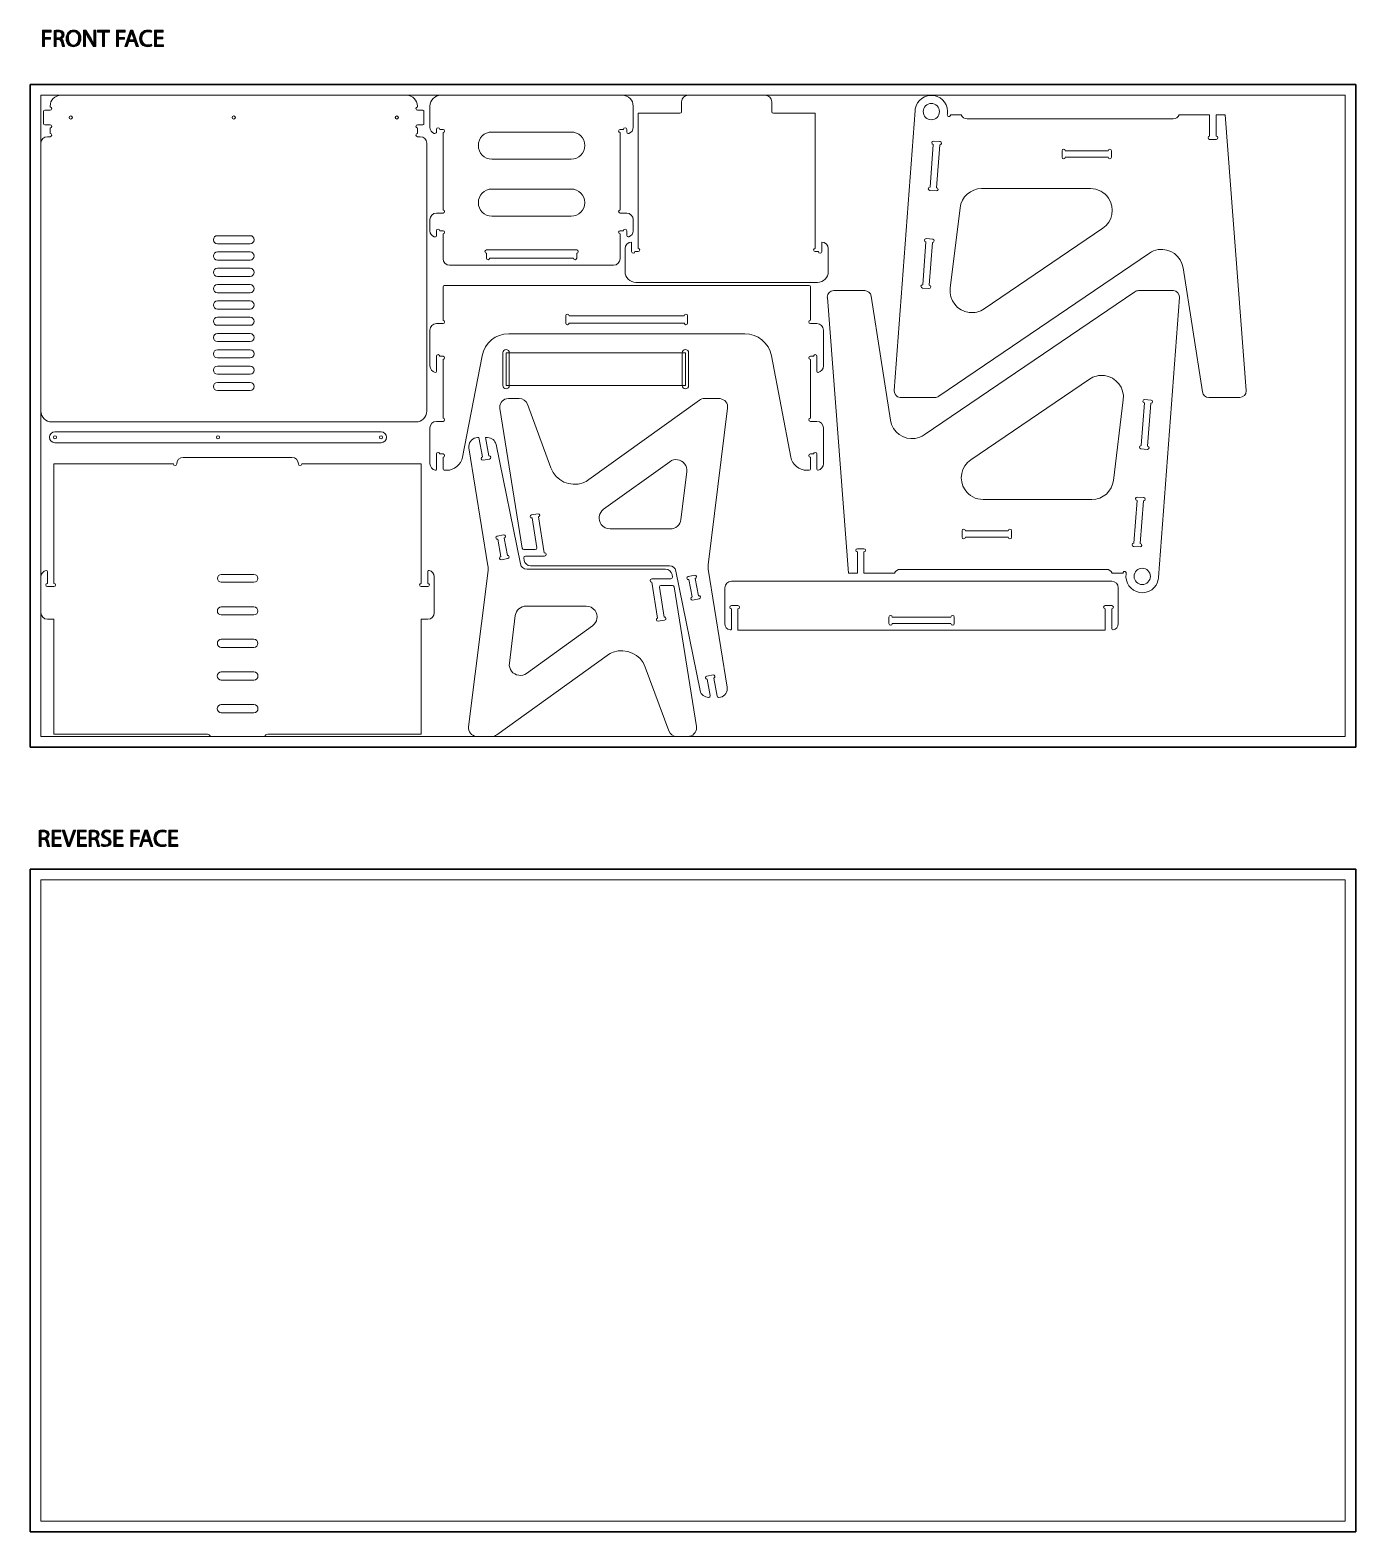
# Model space of a CAD drawing. Header units: inches. Extents: x -881 to 1559, y -2245 to 519.
import ezdxf

# ---------------------------------------------------------------- set-up
doc = ezdxf.new("R2010")
doc.units = ezdxf.units.IN
doc.header["$MEASUREMENT"] = 0
for name, color, linetype in [('TOP-CUT-INSIDE_12.000MM', 7, 'Continuous'), ('TOP-CUT-INSIDE_6.000MM', 7, 'Continuous'), ('TOP-CUT-INSIDE_8.000MM', 7, 'Continuous'), ('TOP-CUT-OUTSIDE_12.000MM', 7, 'Continuous')]:
    doc.layers.add(name, color=color, linetype=linetype)

# ---------------------------------------------------------------- blocks, each defined once
blk = doc.blocks.new('block 2')
at = {"color": 7, "lineweight": 5}
blk.add_lwpolyline([(-861.1, -780.9), (-861.1, 399.1)], dxfattribs=at)
blk = doc.blocks.new('block 3')
at = {"color": 7, "lineweight": 5}
blk.add_lwpolyline([(-861.1, 399.1), (1538.9, 399.1)], dxfattribs=at)
blk = doc.blocks.new('block 4')
at = {"color": 3, "lineweight": 30}
blk.add_lwpolyline([(-881.1, -800.9), (-881.1, 419.1)], dxfattribs=at)
blk = doc.blocks.new('block 5')
at = {"color": 3, "lineweight": 30}
blk.add_lwpolyline([(-881.1, 419.1), (1558.9, 419.1)], dxfattribs=at)
blk = doc.blocks.new('block 6')
at = {"color": 7, "lineweight": 5}
blk.add_lwpolyline([(1538.9, 399.1), (1538.9, -780.9)], dxfattribs=at)
blk = doc.blocks.new('block 7')
at = {"color": 7, "lineweight": 5}
blk.add_lwpolyline([(1538.9, -780.9), (-861.1, -780.9)], dxfattribs=at)
blk = doc.blocks.new('block 8')
at = {"color": 3, "lineweight": 30}
blk.add_lwpolyline([(1558.9, 419.1), (1558.9, -800.9)], dxfattribs=at)
blk = doc.blocks.new('block 9')
at = {"color": 3, "lineweight": 30}
blk.add_lwpolyline([(1558.9, -800.9), (-881.1, -800.9)], dxfattribs=at)
blk = doc.blocks.new('block 11')
h = blk.add_hatch(color=7)
h.dxf.hatch_style = 2
h.paths.add_polyline_path([(-858.3, 518.7), (-842.2, 518.7), (-842.2, 515.5), (-854.4, 515.5), (-854.4, 505.6), (-843.2, 505.6), (-843.2, 502.4), (-854.4, 502.4), (-854.4, 488.9), (-858.3, 488.9)])
h = blk.add_hatch(color=7)
h.dxf.hatch_style = 2
edge = h.paths.add_edge_path()
edge.add_spline(control_points=[(-836.8, 518.3), (-834.8, 518.7), (-832.1, 518.9), (-829.4, 518.9), (-825.3, 518.9), (-822.7, 518.2), (-820.8, 516.5), (-819.3, 515.2), (-818.5, 513.1), (-818.5, 510.8), (-818.5, 506.9), (-820.9, 504.3), (-824.1, 503.2), (-824.1, 503.2), (-824.1, 503.1), (-824.1, 503.1), (-821.8, 502.3), (-820.4, 500.2), (-819.7, 497.1), (-818.7, 493), (-818, 490.1), (-817.4, 488.9), (-817.4, 488.9), (-821.4, 488.9), (-821.4, 488.9), (-821.9, 489.8), (-822.5, 492.3), (-823.4, 496), (-824.2, 500.2), (-825.8, 501.7), (-829.3, 501.8), (-829.3, 501.8), (-832.9, 501.8), (-832.9, 501.8), (-832.9, 501.8), (-832.9, 488.9), (-832.9, 488.9), (-832.9, 488.9), (-836.8, 488.9), (-836.8, 488.9), (-836.8, 488.9), (-836.8, 518.3), (-836.8, 518.3)], knot_values=[0, 0, 0, 0, 1, 1, 1, 2, 2, 2, 3, 3, 3, 4, 4, 4, 5, 5, 5, 6, 6, 6, 7, 7, 7, 8, 8, 8, 9, 9, 9, 10, 10, 10, 11, 11, 11, 12, 12, 12, 13, 13, 13, 14, 14, 14, 14], degree=3, periodic=1)
edge = h.paths.add_edge_path()
edge.add_spline(control_points=[(-832.9, 504.7), (-832.9, 504.7), (-829, 504.7), (-829, 504.7), (-824.9, 504.7), (-822.3, 507), (-822.3, 510.4), (-822.3, 514.2), (-825.1, 515.9), (-829.1, 515.9), (-831, 515.9), (-832.3, 515.8), (-832.9, 515.6), (-832.9, 515.6), (-832.9, 504.7), (-832.9, 504.7)], knot_values=[0, 0, 0, 0, 1, 1, 1, 2, 2, 2, 3, 3, 3, 4, 4, 4, 5, 5, 5, 5], degree=3, periodic=1)
h = blk.add_hatch(color=7)
h.dxf.hatch_style = 2
edge = h.paths.add_edge_path()
edge.add_spline(control_points=[(-787.5, 504.1), (-787.5, 493.9), (-793.7, 488.5), (-801.3, 488.5), (-809.2, 488.5), (-814.7, 494.5), (-814.7, 503.5), (-814.7, 513), (-808.8, 519.2), (-800.9, 519.2), (-792.7, 519.2), (-787.5, 512.9), (-787.5, 504.1)], knot_values=[0, 0, 0, 0, 1, 1, 1, 2, 2, 2, 3, 3, 3, 4, 4, 4, 4], degree=3, periodic=1)
edge = h.paths.add_edge_path()
edge.add_spline(control_points=[(-810.6, 503.6), (-810.6, 497.3), (-807.1, 491.6), (-801.1, 491.6), (-795, 491.6), (-791.6, 497.2), (-791.6, 503.9), (-791.6, 509.9), (-794.6, 516), (-801, 516), (-807.4, 516), (-810.6, 510.2), (-810.6, 503.6)], knot_values=[0, 0, 0, 0, 1, 1, 1, 2, 2, 2, 3, 3, 3, 4, 4, 4, 4], degree=3, periodic=1)
h = blk.add_hatch(color=7)
h.dxf.hatch_style = 2
edge = h.paths.add_edge_path()
edge.add_spline(control_points=[(-782.5, 488.9), (-782.5, 488.9), (-782.5, 518.7), (-782.5, 518.7), (-782.5, 518.7), (-778.3, 518.7), (-778.3, 518.7), (-778.3, 518.7), (-768.8, 503.6), (-768.8, 503.6), (-766.6, 500.2), (-764.9, 497), (-763.5, 494), (-763.5, 494), (-763.4, 494), (-763.4, 494), (-763.7, 498), (-763.8, 501.6), (-763.8, 506.2), (-763.8, 506.2), (-763.8, 518.7), (-763.8, 518.7), (-763.8, 518.7), (-760.2, 518.7), (-760.2, 518.7), (-760.2, 518.7), (-760.2, 488.9), (-760.2, 488.9), (-760.2, 488.9), (-764.1, 488.9), (-764.1, 488.9), (-764.1, 488.9), (-773.5, 504), (-773.5, 504), (-775.6, 507.3), (-777.6, 510.7), (-779.1, 514), (-779.1, 514), (-779.2, 513.9), (-779.2, 513.9), (-779, 510.2), (-778.9, 506.6), (-778.9, 501.7), (-778.9, 501.7), (-778.9, 488.9), (-778.9, 488.9), (-778.9, 488.9), (-782.5, 488.9), (-782.5, 488.9)], knot_values=[0, 0, 0, 0, 1, 1, 1, 2, 2, 2, 3, 3, 3, 4, 4, 4, 5, 5, 5, 6, 6, 6, 7, 7, 7, 8, 8, 8, 9, 9, 9, 10, 10, 10, 11, 11, 11, 12, 12, 12, 13, 13, 13, 14, 14, 14, 15, 15, 15, 16, 16, 16, 16], degree=3, periodic=1)
h = blk.add_hatch(color=7)
h.dxf.hatch_style = 2
h.paths.add_polyline_path([(-747.8, 515.4), (-756.9, 515.4), (-756.9, 518.7), (-734.9, 518.7), (-734.9, 515.4), (-744, 515.4), (-744, 488.9), (-747.8, 488.9)])
h = blk.add_hatch(color=7)
h.dxf.hatch_style = 2
h.paths.add_polyline_path([(-722.2, 518.7), (-706.2, 518.7), (-706.2, 515.5), (-718.4, 515.5), (-718.4, 505.6), (-707.1, 505.6), (-707.1, 502.4), (-718.4, 502.4), (-718.4, 488.9), (-722.2, 488.9)])
h = blk.add_hatch(color=7)
h.dxf.hatch_style = 2
h.paths.add_polyline_path([(-699.3, 498.3), (-702.4, 488.9), (-706.4, 488.9), (-696.3, 518.7), (-691.7, 518.7), (-681.5, 488.9), (-685.6, 488.9), (-688.8, 498.3)])
edge = h.paths.add_edge_path()
edge.add_spline(control_points=[(-689.6, 501.3), (-689.6, 501.3), (-692.5, 509.9), (-692.5, 509.9), (-693.2, 511.8), (-693.6, 513.6), (-694.1, 515.3), (-694.1, 515.3), (-694.1, 515.3), (-694.1, 515.3), (-694.6, 513.5), (-695.1, 511.7), (-695.6, 509.9), (-695.6, 509.9), (-698.6, 501.3), (-698.6, 501.3), (-698.6, 501.3), (-689.6, 501.3), (-689.6, 501.3)], knot_values=[0, 0, 0, 0, 1, 1, 1, 2, 2, 2, 3, 3, 3, 4, 4, 4, 5, 5, 5, 6, 6, 6, 6], degree=3, periodic=1)
h = blk.add_hatch(color=7)
h.dxf.hatch_style = 2
edge = h.paths.add_edge_path()
edge.add_spline(control_points=[(-657, 489.9), (-658.5, 489.2), (-661.3, 488.5), (-664.9, 488.5), (-673.3, 488.5), (-679.6, 493.8), (-679.6, 503.5), (-679.6, 512.9), (-673.3, 519.2), (-664.1, 519.2), (-660.3, 519.2), (-658, 518.4), (-657, 517.8), (-657, 517.8), (-657.9, 514.7), (-657.9, 514.7), (-659.4, 515.4), (-661.5, 515.9), (-663.9, 515.9), (-670.9, 515.9), (-675.5, 511.5), (-675.5, 503.7), (-675.5, 496.4), (-671.3, 491.7), (-664.1, 491.7), (-661.8, 491.7), (-659.4, 492.2), (-657.8, 493), (-657.8, 493), (-657, 489.9), (-657, 489.9)], knot_values=[0, 0, 0, 0, 1, 1, 1, 2, 2, 2, 3, 3, 3, 4, 4, 4, 5, 5, 5, 6, 6, 6, 7, 7, 7, 8, 8, 8, 9, 9, 9, 10, 10, 10, 10], degree=3, periodic=1)
h = blk.add_hatch(color=7)
h.dxf.hatch_style = 2
h.paths.add_polyline_path([(-636.8, 502.9), (-648.4, 502.9), (-648.4, 492.2), (-635.5, 492.2), (-635.5, 488.9), (-652.2, 488.9), (-652.2, 518.7), (-636.2, 518.7), (-636.2, 515.5), (-648.4, 515.5), (-648.4, 506.1), (-636.8, 506.1)])
at = {"lineweight": 0}
for points in [[(-858.3, 518.7), (-842.2, 518.7), (-842.2, 515.5), (-854.4, 515.5), (-854.4, 505.6), (-843.2, 505.6), (-843.2, 502.4), (-854.4, 502.4), (-854.4, 488.9), (-858.3, 488.9), (-858.3, 518.7)], [(-747.8, 515.4), (-756.9, 515.4), (-756.9, 518.7), (-734.9, 518.7), (-734.9, 515.4), (-744, 515.4), (-744, 488.9), (-747.8, 488.9), (-747.8, 515.4)], [(-722.2, 518.7), (-706.2, 518.7), (-706.2, 515.5), (-718.4, 515.5), (-718.4, 505.6), (-707.1, 505.6), (-707.1, 502.4), (-718.4, 502.4), (-718.4, 488.9), (-722.2, 488.9), (-722.2, 518.7)], [(-699.3, 498.3), (-702.4, 488.9), (-706.4, 488.9), (-696.3, 518.7), (-691.7, 518.7), (-681.5, 488.9), (-685.6, 488.9), (-688.8, 498.3), (-699.3, 498.3)], [(-636.8, 502.9), (-648.4, 502.9), (-648.4, 492.2), (-635.5, 492.2), (-635.5, 488.9), (-652.2, 488.9), (-652.2, 518.7), (-636.2, 518.7), (-636.2, 515.5), (-648.4, 515.5), (-648.4, 506.1), (-636.8, 506.1), (-636.8, 502.9)]]:
    blk.add_lwpolyline(points, dxfattribs=at)
for points, knots in [([(-836.8, 518.3), (-834.8, 518.7), (-832.1, 518.9), (-829.4, 518.9), (-825.3, 518.9), (-822.7, 518.2), (-820.8, 516.5), (-819.3, 515.2), (-818.5, 513.1), (-818.5, 510.8), (-818.5, 506.9), (-820.9, 504.3), (-824.1, 503.2), (-824.1, 503.2), (-824.1, 503.1), (-824.1, 503.1), (-821.8, 502.3), (-820.4, 500.2), (-819.7, 497.1), (-818.7, 493), (-818, 490.1), (-817.4, 488.9), (-817.4, 488.9), (-821.4, 488.9), (-821.4, 488.9), (-821.9, 489.8), (-822.5, 492.3), (-823.4, 496), (-824.2, 500.2), (-825.8, 501.7), (-829.3, 501.8), (-829.3, 501.8), (-832.9, 501.8), (-832.9, 501.8), (-832.9, 501.8), (-832.9, 488.9), (-832.9, 488.9), (-832.9, 488.9), (-836.8, 488.9), (-836.8, 488.9), (-836.8, 488.9), (-836.8, 518.3), (-836.8, 518.3)], [0, 0, 0, 0, 1, 1, 1, 2, 2, 2, 3, 3, 3, 4, 4, 4, 5, 5, 5, 6, 6, 6, 7, 7, 7, 8, 8, 8, 9, 9, 9, 10, 10, 10, 11, 11, 11, 12, 12, 12, 13, 13, 13, 14, 14, 14, 14]), ([(-832.9, 504.7), (-832.9, 504.7), (-829, 504.7), (-829, 504.7), (-824.9, 504.7), (-822.3, 507), (-822.3, 510.4), (-822.3, 514.2), (-825.1, 515.9), (-829.1, 515.9), (-831, 515.9), (-832.3, 515.8), (-832.9, 515.6), (-832.9, 515.6), (-832.9, 504.7), (-832.9, 504.7)], [0, 0, 0, 0, 1, 1, 1, 2, 2, 2, 3, 3, 3, 4, 4, 4, 5, 5, 5, 5]), ([(-787.5, 504.1), (-787.5, 493.9), (-793.7, 488.5), (-801.3, 488.5), (-809.2, 488.5), (-814.7, 494.5), (-814.7, 503.5), (-814.7, 513), (-808.8, 519.2), (-800.9, 519.2), (-792.7, 519.2), (-787.5, 512.9), (-787.5, 504.1)], [0, 0, 0, 0, 1, 1, 1, 2, 2, 2, 3, 3, 3, 4, 4, 4, 4]), ([(-810.6, 503.6), (-810.6, 497.3), (-807.1, 491.6), (-801.1, 491.6), (-795, 491.6), (-791.6, 497.2), (-791.6, 503.9), (-791.6, 509.9), (-794.6, 516), (-801, 516), (-807.4, 516), (-810.6, 510.2), (-810.6, 503.6)], [0, 0, 0, 0, 1, 1, 1, 2, 2, 2, 3, 3, 3, 4, 4, 4, 4]), ([(-782.5, 488.9), (-782.5, 488.9), (-782.5, 518.7), (-782.5, 518.7), (-782.5, 518.7), (-778.3, 518.7), (-778.3, 518.7), (-778.3, 518.7), (-768.8, 503.6), (-768.8, 503.6), (-766.6, 500.2), (-764.9, 497), (-763.5, 494), (-763.5, 494), (-763.4, 494), (-763.4, 494), (-763.7, 498), (-763.8, 501.6), (-763.8, 506.2), (-763.8, 506.2), (-763.8, 518.7), (-763.8, 518.7), (-763.8, 518.7), (-760.2, 518.7), (-760.2, 518.7), (-760.2, 518.7), (-760.2, 488.9), (-760.2, 488.9), (-760.2, 488.9), (-764.1, 488.9), (-764.1, 488.9), (-764.1, 488.9), (-773.5, 504), (-773.5, 504), (-775.6, 507.3), (-777.6, 510.7), (-779.1, 514), (-779.1, 514), (-779.2, 513.9), (-779.2, 513.9), (-779, 510.2), (-778.9, 506.6), (-778.9, 501.7), (-778.9, 501.7), (-778.9, 488.9), (-778.9, 488.9), (-778.9, 488.9), (-782.5, 488.9), (-782.5, 488.9)], [0, 0, 0, 0, 1, 1, 1, 2, 2, 2, 3, 3, 3, 4, 4, 4, 5, 5, 5, 6, 6, 6, 7, 7, 7, 8, 8, 8, 9, 9, 9, 10, 10, 10, 11, 11, 11, 12, 12, 12, 13, 13, 13, 14, 14, 14, 15, 15, 15, 16, 16, 16, 16]), ([(-689.6, 501.3), (-689.6, 501.3), (-692.5, 509.9), (-692.5, 509.9), (-693.2, 511.8), (-693.6, 513.6), (-694.1, 515.3), (-694.1, 515.3), (-694.1, 515.3), (-694.1, 515.3), (-694.6, 513.5), (-695.1, 511.7), (-695.6, 509.9), (-695.6, 509.9), (-698.6, 501.3), (-698.6, 501.3), (-698.6, 501.3), (-689.6, 501.3), (-689.6, 501.3)], [0, 0, 0, 0, 1, 1, 1, 2, 2, 2, 3, 3, 3, 4, 4, 4, 5, 5, 5, 6, 6, 6, 6]), ([(-657, 489.9), (-658.5, 489.2), (-661.3, 488.5), (-664.9, 488.5), (-673.3, 488.5), (-679.6, 493.8), (-679.6, 503.5), (-679.6, 512.9), (-673.3, 519.2), (-664.1, 519.2), (-660.3, 519.2), (-658, 518.4), (-657, 517.8), (-657, 517.8), (-657.9, 514.7), (-657.9, 514.7), (-659.4, 515.4), (-661.5, 515.9), (-663.9, 515.9), (-670.9, 515.9), (-675.5, 511.5), (-675.5, 503.7), (-675.5, 496.4), (-671.3, 491.7), (-664.1, 491.7), (-661.8, 491.7), (-659.4, 492.2), (-657.8, 493), (-657.8, 493), (-657, 489.9), (-657, 489.9)], [0, 0, 0, 0, 1, 1, 1, 2, 2, 2, 3, 3, 3, 4, 4, 4, 5, 5, 5, 6, 6, 6, 7, 7, 7, 8, 8, 8, 9, 9, 9, 10, 10, 10, 10])]:
    blk.add_open_spline(points, degree=3, knots=knots, dxfattribs=at)
blk = doc.blocks.new('block 10')
blk.add_blockref('block 11', (0, 0))
blk = doc.blocks.new('block 12')
at = {"color": 7, "lineweight": 5}
blk.add_lwpolyline([(-861.1, -2225.1), (-861.1, -1045.1)], dxfattribs=at)
blk = doc.blocks.new('block 13')
at = {"color": 7, "lineweight": 5}
blk.add_lwpolyline([(-861.1, -1045.1), (1538.9, -1045.1)], dxfattribs=at)
blk = doc.blocks.new('block 14')
at = {"color": 3, "lineweight": 30}
blk.add_lwpolyline([(-881.1, -2245.1), (-881.1, -1025.1)], dxfattribs=at)
blk = doc.blocks.new('block 15')
at = {"color": 3, "lineweight": 30}
blk.add_lwpolyline([(-881.1, -1025.1), (1558.9, -1025.1)], dxfattribs=at)
blk = doc.blocks.new('block 16')
at = {"color": 7, "lineweight": 5}
blk.add_lwpolyline([(1538.9, -1045.1), (1538.9, -2225.1)], dxfattribs=at)
blk = doc.blocks.new('block 17')
at = {"color": 7, "lineweight": 5}
blk.add_lwpolyline([(1538.9, -2225.1), (-861.1, -2225.1)], dxfattribs=at)
blk = doc.blocks.new('block 18')
at = {"color": 3, "lineweight": 30}
blk.add_lwpolyline([(1558.9, -1025.1), (1558.9, -2245.1)], dxfattribs=at)
blk = doc.blocks.new('block 19')
at = {"color": 3, "lineweight": 30}
blk.add_lwpolyline([(1558.9, -2245.1), (-881.1, -2245.1)], dxfattribs=at)
blk = doc.blocks.new('block 21')
h = blk.add_hatch(color=7)
h.dxf.hatch_style = 2
edge = h.paths.add_edge_path()
edge.add_spline(control_points=[(-864.3, -954), (-862.4, -953.6), (-859.6, -953.4), (-856.9, -953.4), (-852.8, -953.4), (-850.2, -954.1), (-848.3, -955.8), (-846.8, -957.1), (-846, -959.2), (-846, -961.4), (-846, -965.4), (-848.5, -968), (-851.6, -969), (-851.6, -969), (-851.6, -969.2), (-851.6, -969.2), (-849.3, -970), (-847.9, -972.1), (-847.2, -975.2), (-846.3, -979.3), (-845.6, -982.2), (-844.9, -983.3), (-844.9, -983.3), (-848.9, -983.3), (-848.9, -983.3), (-849.4, -982.5), (-850.1, -979.9), (-850.9, -976.2), (-851.8, -972.1), (-853.4, -970.6), (-856.9, -970.4), (-856.9, -970.4), (-860.5, -970.4), (-860.5, -970.4), (-860.5, -970.4), (-860.5, -983.3), (-860.5, -983.3), (-860.5, -983.3), (-864.3, -983.3), (-864.3, -983.3), (-864.3, -983.3), (-864.3, -954), (-864.3, -954)], knot_values=[0, 0, 0, 0, 1, 1, 1, 2, 2, 2, 3, 3, 3, 4, 4, 4, 5, 5, 5, 6, 6, 6, 7, 7, 7, 8, 8, 8, 9, 9, 9, 10, 10, 10, 11, 11, 11, 12, 12, 12, 13, 13, 13, 14, 14, 14, 14], degree=3, periodic=1)
edge = h.paths.add_edge_path()
edge.add_spline(control_points=[(-860.5, -967.5), (-860.5, -967.5), (-856.5, -967.5), (-856.5, -967.5), (-852.4, -967.5), (-849.8, -965.3), (-849.8, -961.9), (-849.8, -958.1), (-852.6, -956.4), (-856.7, -956.3), (-858.5, -956.3), (-859.9, -956.5), (-860.5, -956.7), (-860.5, -956.7), (-860.5, -967.5), (-860.5, -967.5)], knot_values=[0, 0, 0, 0, 1, 1, 1, 2, 2, 2, 3, 3, 3, 4, 4, 4, 5, 5, 5, 5], degree=3, periodic=1)
h = blk.add_hatch(color=7)
h.dxf.hatch_style = 2
h.paths.add_polyline_path([(-825.2, -969.4), (-836.7, -969.4), (-836.7, -980.1), (-823.9, -980.1), (-823.9, -983.3), (-840.6, -983.3), (-840.6, -953.6), (-824.5, -953.6), (-824.5, -956.8), (-836.7, -956.8), (-836.7, -966.2), (-825.2, -966.2)])
h = blk.add_hatch(color=7)
h.dxf.hatch_style = 2
edge = h.paths.add_edge_path()
edge.add_spline(control_points=[(-811.9, -983.3), (-811.9, -983.3), (-821.7, -953.6), (-821.7, -953.6), (-821.7, -953.6), (-817.5, -953.6), (-817.5, -953.6), (-817.5, -953.6), (-812.9, -968.2), (-812.9, -968.2), (-811.6, -972.3), (-810.5, -975.9), (-809.7, -979.4), (-809.7, -979.4), (-809.6, -979.4), (-809.6, -979.4), (-808.8, -975.9), (-807.5, -972.2), (-806.2, -968.3), (-806.2, -968.3), (-801.2, -953.6), (-801.2, -953.6), (-801.2, -953.6), (-797.1, -953.6), (-797.1, -953.6), (-797.1, -953.6), (-807.7, -983.3), (-807.7, -983.3), (-807.7, -983.3), (-811.9, -983.3), (-811.9, -983.3)], knot_values=[0, 0, 0, 0, 1, 1, 1, 2, 2, 2, 3, 3, 3, 4, 4, 4, 5, 5, 5, 6, 6, 6, 7, 7, 7, 8, 8, 8, 9, 9, 9, 10, 10, 10, 10], degree=3, periodic=1)
h = blk.add_hatch(color=7)
h.dxf.hatch_style = 2
h.paths.add_polyline_path([(-778.5, -969.4), (-790, -969.4), (-790, -980.1), (-777.1, -980.1), (-777.1, -983.3), (-793.9, -983.3), (-793.9, -953.6), (-777.8, -953.6), (-777.8, -956.8), (-790, -956.8), (-790, -966.2), (-778.5, -966.2)])
h = blk.add_hatch(color=7)
h.dxf.hatch_style = 2
edge = h.paths.add_edge_path()
edge.add_spline(control_points=[(-772.2, -954), (-770.2, -953.6), (-767.4, -953.4), (-764.8, -953.4), (-760.7, -953.4), (-758, -954.1), (-756.2, -955.8), (-754.7, -957.1), (-753.8, -959.2), (-753.8, -961.4), (-753.8, -965.4), (-756.3, -968), (-759.4, -969), (-759.4, -969), (-759.4, -969.2), (-759.4, -969.2), (-757.2, -970), (-755.8, -972.1), (-755.1, -975.2), (-754.1, -979.3), (-753.4, -982.2), (-752.8, -983.3), (-752.8, -983.3), (-756.8, -983.3), (-756.8, -983.3), (-757.2, -982.5), (-757.9, -979.9), (-758.7, -976.2), (-759.6, -972.1), (-761.2, -970.6), (-764.7, -970.4), (-764.7, -970.4), (-768.3, -970.4), (-768.3, -970.4), (-768.3, -970.4), (-768.3, -983.3), (-768.3, -983.3), (-768.3, -983.3), (-772.2, -983.3), (-772.2, -983.3), (-772.2, -983.3), (-772.2, -954), (-772.2, -954)], knot_values=[0, 0, 0, 0, 1, 1, 1, 2, 2, 2, 3, 3, 3, 4, 4, 4, 5, 5, 5, 6, 6, 6, 7, 7, 7, 8, 8, 8, 9, 9, 9, 10, 10, 10, 11, 11, 11, 12, 12, 12, 13, 13, 13, 14, 14, 14, 14], degree=3, periodic=1)
edge = h.paths.add_edge_path()
edge.add_spline(control_points=[(-768.3, -967.5), (-768.3, -967.5), (-764.4, -967.5), (-764.4, -967.5), (-760.3, -967.5), (-757.7, -965.3), (-757.7, -961.9), (-757.7, -958.1), (-760.5, -956.4), (-764.5, -956.3), (-766.4, -956.3), (-767.7, -956.5), (-768.3, -956.7), (-768.3, -956.7), (-768.3, -967.5), (-768.3, -967.5)], knot_values=[0, 0, 0, 0, 1, 1, 1, 2, 2, 2, 3, 3, 3, 4, 4, 4, 5, 5, 5, 5], degree=3, periodic=1)
h = blk.add_hatch(color=7)
h.dxf.hatch_style = 2
edge = h.paths.add_edge_path()
edge.add_spline(control_points=[(-748.9, -978.7), (-747.2, -979.7), (-744.7, -980.6), (-742.1, -980.6), (-738.1, -980.6), (-735.8, -978.5), (-735.8, -975.5), (-735.8, -972.7), (-737.4, -971.2), (-741.4, -969.6), (-746.3, -967.9), (-749.3, -965.4), (-749.3, -961.2), (-749.3, -956.6), (-745.5, -953.1), (-739.7, -953.1), (-736.6, -953.1), (-734.4, -953.8), (-733.1, -954.6), (-733.1, -954.6), (-734.2, -957.7), (-734.2, -957.7), (-735.1, -957.2), (-737.1, -956.3), (-739.8, -956.3), (-743.9, -956.3), (-745.4, -958.7), (-745.4, -960.7), (-745.4, -963.5), (-743.6, -964.9), (-739.5, -966.5), (-734.5, -968.4), (-731.9, -970.8), (-731.9, -975.2), (-731.9, -979.8), (-735.3, -983.8), (-742.3, -983.8), (-745.2, -983.8), (-748.3, -982.9), (-749.9, -981.9), (-749.9, -981.9), (-748.9, -978.7), (-748.9, -978.7)], knot_values=[0, 0, 0, 0, 1, 1, 1, 2, 2, 2, 3, 3, 3, 4, 4, 4, 5, 5, 5, 6, 6, 6, 7, 7, 7, 8, 8, 8, 9, 9, 9, 10, 10, 10, 11, 11, 11, 12, 12, 12, 13, 13, 13, 14, 14, 14, 14], degree=3, periodic=1)
h = blk.add_hatch(color=7)
h.dxf.hatch_style = 2
h.paths.add_polyline_path([(-711.3, -969.4), (-722.8, -969.4), (-722.8, -980.1), (-709.9, -980.1), (-709.9, -983.3), (-726.7, -983.3), (-726.7, -953.6), (-710.6, -953.6), (-710.6, -956.8), (-722.8, -956.8), (-722.8, -966.2), (-711.3, -966.2)])
h = blk.add_hatch(color=7)
h.dxf.hatch_style = 2
h.paths.add_polyline_path([(-695.6, -953.6), (-679.6, -953.6), (-679.6, -956.8), (-691.8, -956.8), (-691.8, -966.7), (-680.5, -966.7), (-680.5, -969.9), (-691.8, -969.9), (-691.8, -983.3), (-695.6, -983.3)])
h = blk.add_hatch(color=7)
h.dxf.hatch_style = 2
h.paths.add_polyline_path([(-672.8, -974), (-675.8, -983.3), (-679.8, -983.3), (-669.7, -953.6), (-665.1, -953.6), (-654.9, -983.3), (-659, -983.3), (-662.2, -974)])
edge = h.paths.add_edge_path()
edge.add_spline(control_points=[(-663, -971), (-663, -971), (-665.9, -962.4), (-665.9, -962.4), (-666.6, -960.5), (-667, -958.7), (-667.5, -957), (-667.5, -957), (-667.6, -957), (-667.6, -957), (-668, -958.8), (-668.5, -960.6), (-669.1, -962.4), (-669.1, -962.4), (-672, -971), (-672, -971), (-672, -971), (-663, -971), (-663, -971)], knot_values=[0, 0, 0, 0, 1, 1, 1, 2, 2, 2, 3, 3, 3, 4, 4, 4, 5, 5, 5, 6, 6, 6, 6], degree=3, periodic=1)
h = blk.add_hatch(color=7)
h.dxf.hatch_style = 2
edge = h.paths.add_edge_path()
edge.add_spline(control_points=[(-630.4, -982.4), (-631.9, -983.1), (-634.7, -983.8), (-638.3, -983.8), (-646.7, -983.8), (-653, -978.5), (-653, -968.7), (-653, -959.4), (-646.7, -953.1), (-637.5, -953.1), (-633.8, -953.1), (-631.4, -953.9), (-630.4, -954.4), (-630.4, -954.4), (-631.3, -957.6), (-631.3, -957.6), (-632.8, -956.9), (-634.9, -956.3), (-637.3, -956.3), (-644.3, -956.3), (-648.9, -960.8), (-648.9, -968.6), (-648.9, -975.9), (-644.7, -980.6), (-637.5, -980.6), (-635.2, -980.6), (-632.8, -980.1), (-631.2, -979.3), (-631.2, -979.3), (-630.4, -982.4), (-630.4, -982.4)], knot_values=[0, 0, 0, 0, 1, 1, 1, 2, 2, 2, 3, 3, 3, 4, 4, 4, 5, 5, 5, 6, 6, 6, 7, 7, 7, 8, 8, 8, 9, 9, 9, 10, 10, 10, 10], degree=3, periodic=1)
h = blk.add_hatch(color=7)
h.dxf.hatch_style = 2
h.paths.add_polyline_path([(-610.2, -969.4), (-621.8, -969.4), (-621.8, -980.1), (-608.9, -980.1), (-608.9, -983.3), (-625.6, -983.3), (-625.6, -953.6), (-609.6, -953.6), (-609.6, -956.8), (-621.8, -956.8), (-621.8, -966.2), (-610.2, -966.2)])
at = {"lineweight": 0}
for points in [[(-825.2, -969.4), (-836.7, -969.4), (-836.7, -980.1), (-823.9, -980.1), (-823.9, -983.3), (-840.6, -983.3), (-840.6, -953.6), (-824.5, -953.6), (-824.5, -956.8), (-836.7, -956.8), (-836.7, -966.2), (-825.2, -966.2), (-825.2, -969.4)], [(-778.5, -969.4), (-790, -969.4), (-790, -980.1), (-777.1, -980.1), (-777.1, -983.3), (-793.9, -983.3), (-793.9, -953.6), (-777.8, -953.6), (-777.8, -956.8), (-790, -956.8), (-790, -966.2), (-778.5, -966.2), (-778.5, -969.4)], [(-711.3, -969.4), (-722.8, -969.4), (-722.8, -980.1), (-709.9, -980.1), (-709.9, -983.3), (-726.7, -983.3), (-726.7, -953.6), (-710.6, -953.6), (-710.6, -956.8), (-722.8, -956.8), (-722.8, -966.2), (-711.3, -966.2), (-711.3, -969.4)], [(-695.6, -953.6), (-679.6, -953.6), (-679.6, -956.8), (-691.8, -956.8), (-691.8, -966.7), (-680.5, -966.7), (-680.5, -969.9), (-691.8, -969.9), (-691.8, -983.3), (-695.6, -983.3), (-695.6, -953.6)], [(-672.8, -974), (-675.8, -983.3), (-679.8, -983.3), (-669.7, -953.6), (-665.1, -953.6), (-654.9, -983.3), (-659, -983.3), (-662.2, -974), (-672.8, -974)], [(-610.2, -969.4), (-621.8, -969.4), (-621.8, -980.1), (-608.9, -980.1), (-608.9, -983.3), (-625.6, -983.3), (-625.6, -953.6), (-609.6, -953.6), (-609.6, -956.8), (-621.8, -956.8), (-621.8, -966.2), (-610.2, -966.2), (-610.2, -969.4)]]:
    blk.add_lwpolyline(points, dxfattribs=at)
for points, knots in [([(-864.3, -954), (-862.4, -953.6), (-859.6, -953.4), (-856.9, -953.4), (-852.8, -953.4), (-850.2, -954.1), (-848.3, -955.8), (-846.8, -957.1), (-846, -959.2), (-846, -961.4), (-846, -965.4), (-848.5, -968), (-851.6, -969), (-851.6, -969), (-851.6, -969.2), (-851.6, -969.2), (-849.3, -970), (-847.9, -972.1), (-847.2, -975.2), (-846.3, -979.3), (-845.6, -982.2), (-844.9, -983.3), (-844.9, -983.3), (-848.9, -983.3), (-848.9, -983.3), (-849.4, -982.5), (-850.1, -979.9), (-850.9, -976.2), (-851.8, -972.1), (-853.4, -970.6), (-856.9, -970.4), (-856.9, -970.4), (-860.5, -970.4), (-860.5, -970.4), (-860.5, -970.4), (-860.5, -983.3), (-860.5, -983.3), (-860.5, -983.3), (-864.3, -983.3), (-864.3, -983.3), (-864.3, -983.3), (-864.3, -954), (-864.3, -954)], [0, 0, 0, 0, 1, 1, 1, 2, 2, 2, 3, 3, 3, 4, 4, 4, 5, 5, 5, 6, 6, 6, 7, 7, 7, 8, 8, 8, 9, 9, 9, 10, 10, 10, 11, 11, 11, 12, 12, 12, 13, 13, 13, 14, 14, 14, 14]), ([(-860.5, -967.5), (-860.5, -967.5), (-856.5, -967.5), (-856.5, -967.5), (-852.4, -967.5), (-849.8, -965.3), (-849.8, -961.9), (-849.8, -958.1), (-852.6, -956.4), (-856.7, -956.3), (-858.5, -956.3), (-859.9, -956.5), (-860.5, -956.7), (-860.5, -956.7), (-860.5, -967.5), (-860.5, -967.5)], [0, 0, 0, 0, 1, 1, 1, 2, 2, 2, 3, 3, 3, 4, 4, 4, 5, 5, 5, 5]), ([(-811.9, -983.3), (-811.9, -983.3), (-821.7, -953.6), (-821.7, -953.6), (-821.7, -953.6), (-817.5, -953.6), (-817.5, -953.6), (-817.5, -953.6), (-812.9, -968.2), (-812.9, -968.2), (-811.6, -972.3), (-810.5, -975.9), (-809.7, -979.4), (-809.7, -979.4), (-809.6, -979.4), (-809.6, -979.4), (-808.8, -975.9), (-807.5, -972.2), (-806.2, -968.3), (-806.2, -968.3), (-801.2, -953.6), (-801.2, -953.6), (-801.2, -953.6), (-797.1, -953.6), (-797.1, -953.6), (-797.1, -953.6), (-807.7, -983.3), (-807.7, -983.3), (-807.7, -983.3), (-811.9, -983.3), (-811.9, -983.3)], [0, 0, 0, 0, 1, 1, 1, 2, 2, 2, 3, 3, 3, 4, 4, 4, 5, 5, 5, 6, 6, 6, 7, 7, 7, 8, 8, 8, 9, 9, 9, 10, 10, 10, 10]), ([(-772.2, -954), (-770.2, -953.6), (-767.4, -953.4), (-764.8, -953.4), (-760.7, -953.4), (-758, -954.1), (-756.2, -955.8), (-754.7, -957.1), (-753.8, -959.2), (-753.8, -961.4), (-753.8, -965.4), (-756.3, -968), (-759.4, -969), (-759.4, -969), (-759.4, -969.2), (-759.4, -969.2), (-757.2, -970), (-755.8, -972.1), (-755.1, -975.2), (-754.1, -979.3), (-753.4, -982.2), (-752.8, -983.3), (-752.8, -983.3), (-756.8, -983.3), (-756.8, -983.3), (-757.2, -982.5), (-757.9, -979.9), (-758.7, -976.2), (-759.6, -972.1), (-761.2, -970.6), (-764.7, -970.4), (-764.7, -970.4), (-768.3, -970.4), (-768.3, -970.4), (-768.3, -970.4), (-768.3, -983.3), (-768.3, -983.3), (-768.3, -983.3), (-772.2, -983.3), (-772.2, -983.3), (-772.2, -983.3), (-772.2, -954), (-772.2, -954)], [0, 0, 0, 0, 1, 1, 1, 2, 2, 2, 3, 3, 3, 4, 4, 4, 5, 5, 5, 6, 6, 6, 7, 7, 7, 8, 8, 8, 9, 9, 9, 10, 10, 10, 11, 11, 11, 12, 12, 12, 13, 13, 13, 14, 14, 14, 14]), ([(-768.3, -967.5), (-768.3, -967.5), (-764.4, -967.5), (-764.4, -967.5), (-760.3, -967.5), (-757.7, -965.3), (-757.7, -961.9), (-757.7, -958.1), (-760.5, -956.4), (-764.5, -956.3), (-766.4, -956.3), (-767.7, -956.5), (-768.3, -956.7), (-768.3, -956.7), (-768.3, -967.5), (-768.3, -967.5)], [0, 0, 0, 0, 1, 1, 1, 2, 2, 2, 3, 3, 3, 4, 4, 4, 5, 5, 5, 5]), ([(-748.9, -978.7), (-747.2, -979.7), (-744.7, -980.6), (-742.1, -980.6), (-738.1, -980.6), (-735.8, -978.5), (-735.8, -975.5), (-735.8, -972.7), (-737.4, -971.2), (-741.4, -969.6), (-746.3, -967.9), (-749.3, -965.4), (-749.3, -961.2), (-749.3, -956.6), (-745.5, -953.1), (-739.7, -953.1), (-736.6, -953.1), (-734.4, -953.8), (-733.1, -954.6), (-733.1, -954.6), (-734.2, -957.7), (-734.2, -957.7), (-735.1, -957.2), (-737.1, -956.3), (-739.8, -956.3), (-743.9, -956.3), (-745.4, -958.7), (-745.4, -960.7), (-745.4, -963.5), (-743.6, -964.9), (-739.5, -966.5), (-734.5, -968.4), (-731.9, -970.8), (-731.9, -975.2), (-731.9, -979.8), (-735.3, -983.8), (-742.3, -983.8), (-745.2, -983.8), (-748.3, -982.9), (-749.9, -981.9), (-749.9, -981.9), (-748.9, -978.7), (-748.9, -978.7)], [0, 0, 0, 0, 1, 1, 1, 2, 2, 2, 3, 3, 3, 4, 4, 4, 5, 5, 5, 6, 6, 6, 7, 7, 7, 8, 8, 8, 9, 9, 9, 10, 10, 10, 11, 11, 11, 12, 12, 12, 13, 13, 13, 14, 14, 14, 14]), ([(-663, -971), (-663, -971), (-665.9, -962.4), (-665.9, -962.4), (-666.6, -960.5), (-667, -958.7), (-667.5, -957), (-667.5, -957), (-667.6, -957), (-667.6, -957), (-668, -958.8), (-668.5, -960.6), (-669.1, -962.4), (-669.1, -962.4), (-672, -971), (-672, -971), (-672, -971), (-663, -971), (-663, -971)], [0, 0, 0, 0, 1, 1, 1, 2, 2, 2, 3, 3, 3, 4, 4, 4, 5, 5, 5, 6, 6, 6, 6]), ([(-630.4, -982.4), (-631.9, -983.1), (-634.7, -983.8), (-638.3, -983.8), (-646.7, -983.8), (-653, -978.5), (-653, -968.7), (-653, -959.4), (-646.7, -953.1), (-637.5, -953.1), (-633.8, -953.1), (-631.4, -953.9), (-630.4, -954.4), (-630.4, -954.4), (-631.3, -957.6), (-631.3, -957.6), (-632.8, -956.9), (-634.9, -956.3), (-637.3, -956.3), (-644.3, -956.3), (-648.9, -960.8), (-648.9, -968.6), (-648.9, -975.9), (-644.7, -980.6), (-637.5, -980.6), (-635.2, -980.6), (-632.8, -980.1), (-631.2, -979.3), (-631.2, -979.3), (-630.4, -982.4), (-630.4, -982.4)], [0, 0, 0, 0, 1, 1, 1, 2, 2, 2, 3, 3, 3, 4, 4, 4, 5, 5, 5, 6, 6, 6, 7, 7, 7, 8, 8, 8, 9, 9, 9, 10, 10, 10, 10])]:
    blk.add_open_spline(points, degree=3, knots=knots, dxfattribs=at)
blk = doc.blocks.new('block 20')
blk.add_blockref('block 21', (0, 0))
blk = doc.blocks.new('block 22')
at = {"layer": 'TOP-CUT-OUTSIDE_12.000MM', "color": 5, "lineweight": 15}
blk.add_open_spline([(208.9, 399.1), (208.9, 399.1), (-125.1, 399.1), (-125.1, 399.1), (-136.1, 399.1), (-145.1, 390.1), (-145.1, 379.1), (-145.1, 379.1), (-145.1, 340.3), (-145.1, 340.3), (-145.1, 335.2), (-141.9, 330.6), (-137.1, 329), (-135.5, 328.4), (-133.8, 329.2), (-133.2, 330.8), (-133.1, 331.1), (-133.1, 331.4), (-133.1, 331.8), (-133.1, 331.8), (-133.1, 336.3), (-133.1, 336.3), (-133.1, 337.9), (-131.7, 339.3), (-130.1, 339.3), (-128.4, 339.3), (-127.1, 337.9), (-127.1, 336.3), (-127.1, 336.3), (-121.1, 336.3), (-121.1, 336.3), (-119.4, 336.3), (-118.1, 334.9), (-118.1, 333.3), (-118.1, 331.6), (-119.4, 330.3), (-121.1, 330.3), (-121.1, 330.3), (-121.1, 188.2), (-121.1, 188.2), (-119.4, 188.2), (-118.1, 186.9), (-118.1, 185.2), (-118.1, 183.6), (-119.4, 182.2), (-121.1, 182.2), (-121.1, 182.2), (-133.1, 182.2), (-133.1, 182.2), (-139.7, 182.2), (-145.1, 176.8), (-145.1, 170.2), (-145.1, 170.2), (-145.1, 149.9), (-145.1, 149.9), (-145.1, 144.8), (-141.9, 140.3), (-137.1, 138.6), (-135.5, 138), (-133.8, 138.8), (-133.2, 140.4), (-133.1, 140.7), (-133.1, 141.1), (-133.1, 141.4), (-133.1, 141.4), (-133.1, 149.9), (-133.1, 149.9), (-133.1, 151.5), (-131.7, 152.9), (-130.1, 152.9), (-128.4, 152.9), (-127.1, 151.5), (-127.1, 149.9), (-127.1, 149.9), (-121.1, 149.9), (-121.1, 149.9), (-119.4, 149.9), (-118.1, 148.5), (-118.1, 146.9), (-118.1, 145.2), (-119.4, 143.9), (-121.1, 143.9), (-121.1, 143.9), (-121.1, 98.3), (-121.1, 98.3), (-121.1, 91.7), (-115.7, 86.3), (-109.1, 86.3), (-109.1, 86.3), (192.9, 86.3), (192.9, 86.3), (199.6, 86.3), (204.9, 91.7), (204.9, 98.3), (204.9, 98.3), (204.9, 143.9), (204.9, 143.9), (203.3, 143.9), (201.9, 145.2), (201.9, 146.9), (201.9, 148.5), (203.3, 149.9), (204.9, 149.9), (204.9, 149.9), (210.9, 149.9), (210.9, 149.9), (210.9, 151.5), (212.3, 152.9), (213.9, 152.9), (215.6, 152.9), (216.9, 151.5), (216.9, 149.9), (216.9, 149.9), (216.9, 141.4), (216.9, 141.4), (216.9, 139.8), (218.3, 138.4), (219.9, 138.4), (220.3, 138.4), (220.6, 138.5), (220.9, 138.6), (225.7, 140.3), (228.9, 144.8), (228.9, 149.9), (228.9, 149.9), (228.9, 170.2), (228.9, 170.2), (228.9, 176.8), (223.6, 182.2), (216.9, 182.2), (216.9, 182.2), (204.9, 182.2), (204.9, 182.2), (203.3, 182.2), (201.9, 183.6), (201.9, 185.2), (201.9, 186.9), (203.3, 188.2), (204.9, 188.2), (204.9, 188.2), (204.9, 330.3), (204.9, 330.3), (203.3, 330.3), (201.9, 331.6), (201.9, 333.3), (201.9, 334.9), (203.3, 336.3), (204.9, 336.3), (204.9, 336.3), (210.9, 336.3), (210.9, 336.3), (210.9, 337.9), (212.3, 339.3), (213.9, 339.3), (215.6, 339.3), (216.9, 337.9), (216.9, 336.3), (216.9, 336.3), (216.9, 331.8), (216.9, 331.8), (216.9, 330.1), (218.3, 328.8), (219.9, 328.8), (220.3, 328.8), (220.6, 328.8), (220.9, 329), (225.7, 330.6), (228.9, 335.2), (228.9, 340.3), (228.9, 340.3), (228.9, 379.1), (228.9, 379.1), (228.9, 390.1), (220, 399.1), (208.9, 399.1)], degree=3, knots=[0, 0, 0, 0, 1, 1, 1, 2, 2, 2, 3, 3, 3, 4, 4, 4, 5, 5, 5, 6, 6, 6, 7, 7, 7, 8, 8, 8, 9, 9, 9, 10, 10, 10, 11, 11, 11, 12, 12, 12, 13, 13, 13, 14, 14, 14, 15, 15, 15, 16, 16, 16, 17, 17, 17, 18, 18, 18, 19, 19, 19, 20, 20, 20, 21, 21, 21, 22, 22, 22, 23, 23, 23, 24, 24, 24, 25, 25, 25, 26, 26, 26, 27, 27, 27, 28, 28, 28, 29, 29, 29, 30, 30, 30, 31, 31, 31, 32, 32, 32, 33, 33, 33, 34, 34, 34, 35, 35, 35, 36, 36, 36, 37, 37, 37, 38, 38, 38, 39, 39, 39, 40, 40, 40, 41, 41, 41, 42, 42, 42, 43, 43, 43, 44, 44, 44, 45, 45, 45, 46, 46, 46, 47, 47, 47, 48, 48, 48, 49, 49, 49, 50, 50, 50, 51, 51, 51, 52, 52, 52, 53, 53, 53, 54, 54, 54, 55, 55, 55, 56, 56, 56, 57, 57, 57, 58, 58, 58, 58], dxfattribs=at)
blk = doc.blocks.new('block 23')
at = {"layer": 'TOP-CUT-OUTSIDE_12.000MM', "color": 5, "lineweight": 15}
blk.add_open_spline([(-156.1, 346.7), (-156.1, 346.7), (-156.1, 369.7), (-156.1, 369.7), (-156.1, 370.8), (-157, 371.7), (-158.1, 371.7), (-158.1, 371.7), (-168.1, 371.7), (-168.1, 371.7), (-169.7, 371.7), (-171.1, 373.1), (-171.1, 374.7), (-171.1, 376.4), (-169.7, 377.7), (-168.1, 377.7), (-168.1, 377.7), (-168.1, 379.1), (-168.1, 379.1), (-168.1, 390.1), (-177, 399.1), (-188.1, 399.1), (-188.1, 399.1), (-824.1, 399.1), (-824.1, 399.1), (-835.1, 399.1), (-844.1, 390.1), (-844.1, 379.1), (-844.1, 379.1), (-844.1, 377.7), (-844.1, 377.7), (-842.4, 377.7), (-841.1, 376.4), (-841.1, 374.7), (-841.1, 373.1), (-842.4, 371.7), (-844.1, 371.7), (-844.1, 371.7), (-854.1, 371.7), (-854.1, 371.7), (-855.2, 371.7), (-856.1, 370.8), (-856.1, 369.7), (-856.1, 369.7), (-856.1, 346.7), (-856.1, 346.7), (-856.1, 345.6), (-855.2, 344.7), (-854.1, 344.7), (-854.1, 344.7), (-844.1, 344.7), (-844.1, 344.7), (-842.4, 344.7), (-841.1, 343.4), (-841.1, 341.7), (-841.1, 340.1), (-842.4, 338.7), (-844.1, 338.7), (-844.1, 338.7), (-844.1, 328.9), (-844.1, 328.9), (-842.4, 328.9), (-841.1, 327.6), (-841.1, 325.9), (-841.1, 324.3), (-842.4, 322.9), (-844.1, 322.9), (-844.1, 322.9), (-849.1, 322.9), (-849.1, 322.9), (-855.7, 322.9), (-861.1, 317.6), (-861.1, 310.9), (-861.1, 310.9), (-861.1, -182.2), (-861.1, -182.2), (-861.1, -193.2), (-852.1, -202.2), (-841.1, -202.2), (-841.1, -202.2), (-171.1, -202.2), (-171.1, -202.2), (-160, -202.2), (-151.1, -193.2), (-151.1, -182.2), (-151.1, -182.2), (-151.1, 310.9), (-151.1, 310.9), (-151.1, 317.6), (-156.4, 322.9), (-163.1, 322.9), (-163.1, 322.9), (-168.1, 322.9), (-168.1, 322.9), (-169.7, 322.9), (-171.1, 324.3), (-171.1, 325.9), (-171.1, 327.6), (-169.7, 328.9), (-168.1, 328.9), (-168.1, 328.9), (-168.1, 338.7), (-168.1, 338.7), (-169.7, 338.7), (-171.1, 340.1), (-171.1, 341.7), (-171.1, 343.4), (-169.7, 344.7), (-168.1, 344.7), (-168.1, 344.7), (-158.1, 344.7), (-158.1, 344.7), (-157, 344.7), (-156.1, 345.6), (-156.1, 346.7)], degree=3, knots=[0, 0, 0, 0, 1, 1, 1, 2, 2, 2, 3, 3, 3, 4, 4, 4, 5, 5, 5, 6, 6, 6, 7, 7, 7, 8, 8, 8, 9, 9, 9, 10, 10, 10, 11, 11, 11, 12, 12, 12, 13, 13, 13, 14, 14, 14, 15, 15, 15, 16, 16, 16, 17, 17, 17, 18, 18, 18, 19, 19, 19, 20, 20, 20, 21, 21, 21, 22, 22, 22, 23, 23, 23, 24, 24, 24, 25, 25, 25, 26, 26, 26, 27, 27, 27, 28, 28, 28, 29, 29, 29, 30, 30, 30, 31, 31, 31, 32, 32, 32, 33, 33, 33, 34, 34, 34, 35, 35, 35, 36, 36, 36, 37, 37, 37, 38, 38, 38, 38], dxfattribs=at)
blk = doc.blocks.new('block 24')
at = {"layer": 'TOP-CUT-OUTSIDE_12.000MM', "color": 5, "lineweight": 15}
blk.add_open_spline([(301.1, -487.6), (301.1, -487.6), (300.4, -483.1), (300.4, -483.1), (299.4, -477.3), (294.4, -473), (288.5, -473), (288.5, -473), (33, -473), (33, -473), (27.3, -473), (22.4, -469), (21.3, -463.4), (21.3, -463.4), (-23.4, -243.7), (-23.4, -243.7), (-23.4, -243.7), (-23.4, -243.5), (-23.4, -243.5), (-25.1, -236.2), (-31.6, -231), (-39, -231), (-39, -231), (-42.8, -231), (-42.8, -231), (-42.8, -231), (-36.6, -264.5), (-36.6, -264.5), (-35, -264.2), (-33.4, -265.2), (-33.1, -266.9), (-32.8, -268.5), (-33.9, -270.1), (-35.5, -270.4), (-35.5, -270.4), (-47.3, -272.5), (-47.3, -272.5), (-48.9, -272.8), (-50.5, -271.8), (-50.8, -270.1), (-51.1, -268.5), (-50, -266.9), (-48.4, -266.6), (-48.4, -266.6), (-55, -231), (-55, -231), (-55, -231), (-57.5, -231), (-57.5, -231), (-66.3, -231), (-73.5, -238.2), (-73.5, -247), (-73.5, -247.9), (-73.4, -248.7), (-73.3, -249.6), (-73.3, -249.6), (-38.4, -466.8), (-38.4, -466.8), (-38, -469.6), (-37.9, -472.5), (-38.3, -475.3), (-38.3, -475.3), (-74, -763.1), (-74, -763.1), (-75.1, -771.8), (-68.9, -779.8), (-60.1, -780.9), (-59.5, -781), (-58.8, -781), (-58.2, -781), (-58.2, -781), (-31.4, -781), (-31.4, -781), (-28.1, -781), (-24.8, -780), (-22.1, -778), (-22.1, -778), (181.1, -631.8), (181.1, -631.8), (184.5, -629.4), (188.1, -627.4), (192, -626), (215.9, -617.2), (242.3, -629.4), (251.1, -653.2), (251.1, -653.2), (294.4, -770.6), (294.4, -770.6), (296.7, -776.9), (302.7, -781), (309.4, -781), (309.4, -781), (329.4, -781), (329.4, -781), (338.3, -781), (345.4, -773.9), (345.4, -765), (345.4, -764.2), (345.4, -763.3), (345.2, -762.5), (345.2, -762.5), (304, -505.6), (304, -505.6), (303.7, -504.1), (302.5, -503), (301, -503), (301, -503), (280, -503), (280, -503), (278.3, -503), (277, -504.4), (277, -506), (277, -506.2), (277, -506.4), (277, -506.5), (277, -506.5), (285.8, -561.2), (285.8, -561.2), (287.4, -560.9), (289, -562), (289.2, -563.7), (289.5, -565.3), (288.4, -566.8), (286.7, -567.1), (286.7, -567.1), (274.9, -569), (274.9, -569), (273.3, -569.3), (271.7, -568.1), (271.5, -566.5), (271.2, -564.9), (272.3, -563.3), (273.9, -563.1), (273.9, -563.1), (263.3, -497), (263.3, -497), (263.2, -497), (263, -497), (262.9, -497), (261.2, -497), (259.9, -495.7), (259.9, -494), (259.9, -492.4), (261.2, -491), (262.9, -491), (262.9, -491), (298.1, -491), (298.1, -491), (299.8, -491), (301.1, -489.7), (301.1, -488), (301.1, -487.9), (301.1, -487.7), (301.1, -487.6)], degree=3, knots=[0, 0, 0, 0, 1, 1, 1, 2, 2, 2, 3, 3, 3, 4, 4, 4, 5, 5, 5, 6, 6, 6, 7, 7, 7, 8, 8, 8, 9, 9, 9, 10, 10, 10, 11, 11, 11, 12, 12, 12, 13, 13, 13, 14, 14, 14, 15, 15, 15, 16, 16, 16, 17, 17, 17, 18, 18, 18, 19, 19, 19, 20, 20, 20, 21, 21, 21, 22, 22, 22, 23, 23, 23, 24, 24, 24, 25, 25, 25, 26, 26, 26, 27, 27, 27, 28, 28, 28, 29, 29, 29, 30, 30, 30, 31, 31, 31, 32, 32, 32, 33, 33, 33, 34, 34, 34, 35, 35, 35, 36, 36, 36, 37, 37, 37, 38, 38, 38, 39, 39, 39, 40, 40, 40, 41, 41, 41, 42, 42, 42, 43, 43, 43, 44, 44, 44, 45, 45, 45, 46, 46, 46, 47, 47, 47, 48, 48, 48, 49, 49, 49, 50, 50, 50, 51, 51, 51, 51], dxfattribs=at)
blk = doc.blocks.new('block 25')
at = {"layer": 'TOP-CUT-OUTSIDE_12.000MM', "color": 5, "lineweight": 15}
blk.add_open_spline([(11.9, -558.6), (13.1, -548.6), (21.6, -541), (31.7, -541), (31.7, -541), (142.4, -541), (142.4, -541), (148.9, -541), (154.9, -544.1), (158.7, -549.3), (165.1, -558.3), (163.1, -570.8), (154.1, -577.3), (154.1, -577.3), (32.5, -664.8), (32.5, -664.8), (28.4, -667.8), (23.4, -669), (18.3, -668.4), (7.4, -667.1), (-0.4, -657.1), (1, -646.1), (1, -646.1), (11.9, -558.6), (11.9, -558.6)], degree=3, knots=[0, 0, 0, 0, 1, 1, 1, 2, 2, 2, 3, 3, 3, 4, 4, 4, 5, 5, 5, 6, 6, 6, 7, 7, 7, 8, 8, 8, 8], dxfattribs=at)
blk = doc.blocks.new('block 26')
at = {"layer": 'TOP-CUT-OUTSIDE_12.000MM', "color": 5, "lineweight": 15}
blk.add_open_spline([(27.5, -452.5), (27.5, -452.5), (28.2, -456.9), (28.2, -456.9), (29.2, -462.8), (34.2, -467), (40.1, -467), (40.1, -467), (295.6, -467), (295.6, -467), (301.3, -467), (306.2, -471), (307.3, -476.6), (307.3, -476.6), (352, -696.4), (352, -696.4), (352, -696.4), (352, -696.6), (352, -696.6), (353.7, -703.9), (360.2, -709), (367.6, -709), (367.6, -709), (367.8, -709), (367.8, -709), (369.4, -709), (370.8, -707.7), (370.8, -706), (370.8, -705.8), (370.8, -705.7), (370.7, -705.5), (370.7, -705.5), (365.2, -675.6), (365.2, -675.6), (363.6, -675.9), (362, -674.8), (361.7, -673.2), (361.4, -671.6), (362.5, -670), (364.1, -669.7), (364.1, -669.7), (375.9, -667.5), (375.9, -667.5), (377.5, -667.2), (379.1, -668.3), (379.4, -669.9), (379.7, -671.5), (378.6, -673.1), (377, -673.4), (377, -673.4), (383.1, -706.6), (383.1, -706.6), (383.4, -708), (384.6, -709), (386.1, -709), (386.1, -709), (386.1, -709), (386.1, -709), (394.9, -709), (402.1, -701.9), (402.1, -693), (402.1, -692.2), (402, -691.3), (401.9, -690.5), (401.9, -690.5), (367, -473.3), (367, -473.3), (366.6, -470.5), (366.5, -467.6), (366.9, -464.8), (366.9, -464.8), (402.6, -177), (402.6, -177), (403.7, -168.2), (397.5, -160.2), (388.7, -159.2), (388.1, -159.1), (387.4, -159), (386.8, -159), (386.8, -159), (360, -159), (360, -159), (356.7, -159), (353.4, -160.1), (350.7, -162), (350.7, -162), (147.5, -308.3), (147.5, -308.3), (144.1, -310.7), (140.5, -312.7), (136.6, -314.1), (112.7, -322.9), (86.3, -310.7), (77.5, -286.8), (77.5, -286.8), (34.2, -169.5), (34.2, -169.5), (31.9, -163.2), (25.9, -159), (19.2, -159), (19.2, -159), (-0.8, -159), (-0.8, -159), (-9.7, -159), (-16.8, -166.2), (-16.8, -175), (-16.8, -175.9), (-16.8, -176.7), (-16.6, -177.6), (-16.6, -177.6), (24.6, -434.5), (24.6, -434.5), (24.9, -436), (26.1, -437), (27.6, -437), (27.6, -437), (48.6, -437), (48.6, -437), (50.3, -437), (51.6, -435.7), (51.6, -434), (51.6, -433.9), (51.6, -433.7), (51.6, -433.6), (51.6, -433.6), (42.8, -378.9), (42.8, -378.9), (41.2, -379.2), (39.6, -378), (39.4, -376.4), (39.1, -374.8), (40.2, -373.2), (41.9, -373), (41.9, -373), (53.7, -371.1), (53.7, -371.1), (55.3, -370.8), (56.9, -371.9), (57.1, -373.6), (57.4, -375.2), (56.3, -376.7), (54.7, -377), (54.7, -377), (65.3, -443.1), (65.3, -443.1), (65.4, -443), (65.6, -443), (65.7, -443), (67.4, -443), (68.7, -444.4), (68.7, -446), (68.7, -447.7), (67.4, -449), (65.7, -449), (65.7, -449), (30.5, -449), (30.5, -449), (28.8, -449), (27.5, -450.4), (27.5, -452), (27.5, -452.2), (27.5, -452.4), (27.5, -452.5)], degree=3, knots=[0, 0, 0, 0, 1, 1, 1, 2, 2, 2, 3, 3, 3, 4, 4, 4, 5, 5, 5, 6, 6, 6, 7, 7, 7, 8, 8, 8, 9, 9, 9, 10, 10, 10, 11, 11, 11, 12, 12, 12, 13, 13, 13, 14, 14, 14, 15, 15, 15, 16, 16, 16, 17, 17, 17, 18, 18, 18, 19, 19, 19, 20, 20, 20, 21, 21, 21, 22, 22, 22, 23, 23, 23, 24, 24, 24, 25, 25, 25, 26, 26, 26, 27, 27, 27, 28, 28, 28, 29, 29, 29, 30, 30, 30, 31, 31, 31, 32, 32, 32, 33, 33, 33, 34, 34, 34, 35, 35, 35, 36, 36, 36, 37, 37, 37, 38, 38, 38, 39, 39, 39, 40, 40, 40, 41, 41, 41, 42, 42, 42, 43, 43, 43, 44, 44, 44, 45, 45, 45, 46, 46, 46, 47, 47, 47, 48, 48, 48, 49, 49, 49, 50, 50, 50, 51, 51, 51, 52, 52, 52, 53, 53, 53, 54, 54, 54, 54], dxfattribs=at)
blk = doc.blocks.new('block 27')
at = {"layer": 'TOP-CUT-OUTSIDE_12.000MM', "color": 5, "lineweight": 15}
blk.add_open_spline([(213.9, 74.8), (213.9, 63.7), (222.9, 54.8), (233.9, 54.8), (233.9, 54.8), (567.9, 54.8), (567.9, 54.8), (579, 54.8), (587.9, 63.7), (587.9, 74.8), (587.9, 74.8), (587.9, 116.8), (587.9, 116.8), (587.9, 123.4), (582.6, 128.8), (575.9, 128.8), (575.9, 128.8), (575.9, 111.4), (575.9, 111.4), (575.9, 109.7), (574.6, 108.4), (572.9, 108.4), (571.3, 108.4), (569.9, 109.7), (569.9, 111.4), (569.9, 111.4), (563.9, 111.4), (563.9, 111.4), (562.3, 111.4), (560.9, 112.7), (560.9, 114.4), (560.9, 116), (562.3, 117.4), (563.9, 117.4), (563.9, 117.4), (563.9, 365.9), (563.9, 365.9), (563.9, 365.9), (486.9, 365.9), (486.9, 365.9), (485.3, 365.9), (483.9, 367.2), (483.9, 368.9), (483.9, 368.9), (483.9, 387.1), (483.9, 387.1), (483.9, 393.7), (478.6, 399.1), (471.9, 399.1), (471.9, 399.1), (329.9, 399.1), (329.9, 399.1), (323.3, 399.1), (317.9, 393.7), (317.9, 387.1), (317.9, 387.1), (317.9, 368.9), (317.9, 368.9), (317.9, 367.2), (316.6, 365.9), (314.9, 365.9), (314.9, 365.9), (237.9, 365.9), (237.9, 365.9), (237.9, 365.9), (237.9, 117.4), (237.9, 117.4), (239.6, 117.4), (240.9, 116), (240.9, 114.4), (240.9, 112.7), (239.6, 111.4), (237.9, 111.4), (237.9, 111.4), (231.9, 111.4), (231.9, 111.4), (231.9, 109.7), (230.6, 108.4), (228.9, 108.4), (227.3, 108.4), (225.9, 109.7), (225.9, 111.4), (225.9, 111.4), (225.9, 128.8), (225.9, 128.8), (219.3, 128.8), (213.9, 123.4), (213.9, 116.8), (213.9, 116.8), (213.9, 74.8), (213.9, 74.8)], degree=3, knots=[0, 0, 0, 0, 1, 1, 1, 2, 2, 2, 3, 3, 3, 4, 4, 4, 5, 5, 5, 6, 6, 6, 7, 7, 7, 8, 8, 8, 9, 9, 9, 10, 10, 10, 11, 11, 11, 12, 12, 12, 13, 13, 13, 14, 14, 14, 15, 15, 15, 16, 16, 16, 17, 17, 17, 18, 18, 18, 19, 19, 19, 20, 20, 20, 21, 21, 21, 22, 22, 22, 23, 23, 23, 24, 24, 24, 25, 25, 25, 26, 26, 26, 27, 27, 27, 28, 28, 28, 29, 29, 29, 30, 30, 30, 30], dxfattribs=at)
blk = doc.blocks.new('block 28')
at = {"layer": 'TOP-CUT-OUTSIDE_12.000MM', "color": 5, "lineweight": 15}
blk.add_open_spline([(1289.7, 324), (1289.7, 324), (1289.7, 363), (1289.7, 363), (1289.7, 363), (1233.5, 363), (1233.5, 363), (1231.5, 358.7), (1227.3, 356), (1222.6, 356), (1222.6, 356), (843.5, 356), (843.5, 356), (838.8, 356), (834.5, 358.7), (832.6, 363), (832.6, 363), (812.9, 363), (812.9, 363), (812.9, 362.6), (812.9, 362.3), (812.7, 361.9), (812.1, 360.4), (810.4, 359.6), (808.9, 360.2), (807.3, 360.8), (806.5, 362.5), (807.1, 364.1), (809.9, 380.4), (798.8, 395.9), (782.5, 398.6), (766.1, 401.3), (750.7, 390.3), (748, 373.9), (747.8, 373), (747.7, 372.1), (747.6, 371.2), (747.6, 371.2), (709, -144.1), (709, -144.1), (708.5, -150.7), (713.5, -156.5), (720.1, -157), (720.4, -157), (720.7, -157), (721, -157), (721, -157), (784.3, -157), (784.3, -157), (786.7, -157), (789.1, -156.3), (791.1, -154.9), (791.1, -154.9), (1178.8, 108.5), (1178.8, 108.5), (1183.7, 111.9), (1189.3, 114.1), (1195.2, 115), (1217, 118.4), (1237.4, 103.4), (1240.8, 81.6), (1240.8, 81.6), (1276.4, -146.9), (1276.4, -146.9), (1277.4, -152.7), (1282.4, -157), (1288.3, -157), (1288.3, -157), (1345.1, -157), (1345.1, -157), (1351.7, -157), (1357.1, -151.6), (1357.1, -145), (1357.1, -144.7), (1357.1, -144.4), (1357, -144.1), (1357, -144.1), (1318, 363), (1318, 363), (1318, 363), (1301.7, 363), (1301.7, 363), (1301.7, 363), (1301.7, 324), (1301.7, 324), (1303.4, 324), (1304.7, 322.7), (1304.7, 321), (1304.7, 319.3), (1303.4, 318), (1301.7, 318), (1301.7, 318), (1289.7, 318), (1289.7, 318), (1288.1, 318), (1286.7, 319.3), (1286.7, 321), (1286.7, 322.7), (1288.1, 324), (1289.7, 324)], degree=3, knots=[0, 0, 0, 0, 1, 1, 1, 2, 2, 2, 3, 3, 3, 4, 4, 4, 5, 5, 5, 6, 6, 6, 7, 7, 7, 8, 8, 8, 9, 9, 9, 10, 10, 10, 11, 11, 11, 12, 12, 12, 13, 13, 13, 14, 14, 14, 15, 15, 15, 16, 16, 16, 17, 17, 17, 18, 18, 18, 19, 19, 19, 20, 20, 20, 21, 21, 21, 22, 22, 22, 23, 23, 23, 24, 24, 24, 25, 25, 25, 26, 26, 26, 27, 27, 27, 28, 28, 28, 29, 29, 29, 30, 30, 30, 31, 31, 31, 32, 32, 32, 33, 33, 33, 33], dxfattribs=at)
blk = doc.blocks.new('block 29')
at = {"layer": 'TOP-CUT-OUTSIDE_12.000MM', "color": 5, "lineweight": 15}
blk.add_open_spline([(-121.1, 46.8), (-121.1, 46.8), (-121.1, -15.1), (-121.1, -15.1), (-119.4, -15.1), (-118.1, -16.5), (-118.1, -18.1), (-118.1, -19.8), (-119.4, -21.1), (-121.1, -21.1), (-121.1, -21.1), (-133.1, -21.1), (-133.1, -21.1), (-139.7, -21.1), (-145.1, -26.5), (-145.1, -33.1), (-145.1, -33.1), (-145.1, -99.1), (-145.1, -99.1), (-145.1, -104.8), (-141.1, -109.7), (-135.5, -110.9), (-134.4, -111.1), (-133.3, -110.4), (-133.1, -109.3), (-133.1, -109.2), (-133.1, -109.1), (-133.1, -108.9), (-133.1, -108.9), (-133.1, -81.1), (-133.1, -81.1), (-133.1, -79.5), (-131.7, -78.1), (-130.1, -78.1), (-128.4, -78.1), (-127.1, -79.5), (-127.1, -81.1), (-127.1, -81.1), (-121.1, -81.1), (-121.1, -81.1), (-119.4, -81.1), (-118.1, -82.5), (-118.1, -84.1), (-118.1, -85.8), (-119.4, -87.1), (-121.1, -87.1), (-121.1, -87.1), (-121.1, -195.1), (-121.1, -195.1), (-119.4, -195.1), (-118.1, -196.5), (-118.1, -198.1), (-118.1, -199.8), (-119.4, -201.1), (-121.1, -201.1), (-121.1, -201.1), (-133.1, -201.1), (-133.1, -201.1), (-139.7, -201.1), (-145.1, -206.5), (-145.1, -213.1), (-145.1, -213.1), (-145.1, -279.1), (-145.1, -279.1), (-145.1, -284.8), (-141.1, -289.7), (-135.5, -290.9), (-134.4, -291.1), (-133.3, -290.4), (-133.1, -289.3), (-133.1, -289.2), (-133.1, -289.1), (-133.1, -288.9), (-133.1, -288.9), (-133.1, -261.1), (-133.1, -261.1), (-133.1, -259.5), (-131.7, -258.1), (-130.1, -258.1), (-128.4, -258.1), (-127.1, -259.5), (-127.1, -261.1), (-127.1, -261.1), (-121.1, -261.1), (-121.1, -261.1), (-119.4, -261.1), (-118.1, -262.5), (-118.1, -264.1), (-118.1, -265.8), (-119.4, -267.1), (-121.1, -267.1), (-121.1, -267.1), (-121.1, -289.1), (-121.1, -289.1), (-121.1, -290.2), (-120.2, -291.1), (-119.1, -291.1), (-119.1, -291.1), (-114.6, -291.1), (-114.6, -291.1), (-100.2, -291.1), (-87.9, -280.9), (-85.1, -266.8), (-85.1, -266.8), (-49.3, -80.3), (-49.3, -80.3), (-44.8, -56.7), (-24.2, -39.7), (-0.2, -39.7), (-0.2, -39.7), (434.1, -39.7), (434.1, -39.7), (458, -39.7), (478.6, -56.7), (483.2, -80.3), (483.2, -80.3), (519, -266.8), (519, -266.8), (521.7, -280.9), (534.1, -291.1), (548.5, -291.1), (548.5, -291.1), (552.9, -291.1), (552.9, -291.1), (554, -291.1), (554.9, -290.2), (554.9, -289.1), (554.9, -289.1), (554.9, -267.1), (554.9, -267.1), (553.3, -267.1), (551.9, -265.8), (551.9, -264.1), (551.9, -262.5), (553.3, -261.1), (554.9, -261.1), (554.9, -261.1), (560.9, -261.1), (560.9, -261.1), (560.9, -259.5), (562.3, -258.1), (563.9, -258.1), (565.6, -258.1), (566.9, -259.5), (566.9, -261.1), (566.9, -261.1), (566.9, -288.9), (566.9, -288.9), (566.9, -290), (567.8, -290.9), (568.9, -290.9), (569.1, -290.9), (569.2, -290.9), (569.3, -290.9), (574.9, -289.7), (578.9, -284.8), (578.9, -279.1), (578.9, -279.1), (578.9, -213.1), (578.9, -213.1), (578.9, -206.5), (573.6, -201.1), (566.9, -201.1), (566.9, -201.1), (554.9, -201.1), (554.9, -201.1), (553.3, -201.1), (551.9, -199.8), (551.9, -198.1), (551.9, -196.5), (553.3, -195.1), (554.9, -195.1), (554.9, -195.1), (554.9, -87.1), (554.9, -87.1), (553.3, -87.1), (551.9, -85.8), (551.9, -84.1), (551.9, -82.5), (553.3, -81.1), (554.9, -81.1), (554.9, -81.1), (560.9, -81.1), (560.9, -81.1), (560.9, -79.5), (562.3, -78.1), (563.9, -78.1), (565.6, -78.1), (566.9, -79.5), (566.9, -81.1), (566.9, -81.1), (566.9, -108.9), (566.9, -108.9), (566.9, -110), (567.8, -110.9), (568.9, -110.9), (569.1, -110.9), (569.2, -110.9), (569.3, -110.9), (574.9, -109.7), (578.9, -104.8), (578.9, -99.1), (578.9, -99.1), (578.9, -33.1), (578.9, -33.1), (578.9, -26.5), (573.6, -21.1), (566.9, -21.1), (566.9, -21.1), (554.9, -21.1), (554.9, -21.1), (553.3, -21.1), (551.9, -19.8), (551.9, -18.1), (551.9, -16.5), (553.3, -15.1), (554.9, -15.1), (554.9, -15.1), (554.9, 46.8), (554.9, 46.8), (554.9, 47.9), (554, 48.8), (552.9, 48.8), (552.9, 48.8), (-119.1, 48.8), (-119.1, 48.8), (-120.2, 48.8), (-121.1, 47.9), (-121.1, 46.8)], degree=3, knots=[0, 0, 0, 0, 1, 1, 1, 2, 2, 2, 3, 3, 3, 4, 4, 4, 5, 5, 5, 6, 6, 6, 7, 7, 7, 8, 8, 8, 9, 9, 9, 10, 10, 10, 11, 11, 11, 12, 12, 12, 13, 13, 13, 14, 14, 14, 15, 15, 15, 16, 16, 16, 17, 17, 17, 18, 18, 18, 19, 19, 19, 20, 20, 20, 21, 21, 21, 22, 22, 22, 23, 23, 23, 24, 24, 24, 25, 25, 25, 26, 26, 26, 27, 27, 27, 28, 28, 28, 29, 29, 29, 30, 30, 30, 31, 31, 31, 32, 32, 32, 33, 33, 33, 34, 34, 34, 35, 35, 35, 36, 36, 36, 37, 37, 37, 38, 38, 38, 39, 39, 39, 40, 40, 40, 41, 41, 41, 42, 42, 42, 43, 43, 43, 44, 44, 44, 45, 45, 45, 46, 46, 46, 47, 47, 47, 48, 48, 48, 49, 49, 49, 50, 50, 50, 51, 51, 51, 52, 52, 52, 53, 53, 53, 54, 54, 54, 55, 55, 55, 56, 56, 56, 57, 57, 57, 58, 58, 58, 59, 59, 59, 60, 60, 60, 61, 61, 61, 62, 62, 62, 63, 63, 63, 64, 64, 64, 65, 65, 65, 66, 66, 66, 67, 67, 67, 68, 68, 68, 69, 69, 69, 70, 70, 70, 71, 71, 71, 72, 72, 72, 73, 73, 73, 74, 74, 74, 75, 75, 75, 76, 76, 76, 76], dxfattribs=at)
blk = doc.blocks.new('block 31')
at = {"layer": 'TOP-CUT-OUTSIDE_12.000MM', "color": 5, "lineweight": 15}
blk.add_open_spline([(409.5, -583), (409.5, -583), (409.5, -546.2), (409.5, -546.2), (407.9, -546.2), (406.5, -544.8), (406.5, -543.2), (406.5, -541.5), (407.9, -540.2), (409.5, -540.2), (409.5, -540.2), (421.5, -540.2), (421.5, -540.2), (423.2, -540.2), (424.5, -541.5), (424.5, -543.2), (424.5, -544.8), (423.2, -546.2), (421.5, -546.2), (421.5, -546.2), (421.5, -585.2), (421.5, -585.2), (421.5, -585.2), (1097.5, -585.2), (1097.5, -585.2), (1097.5, -585.2), (1097.5, -546.2), (1097.5, -546.2), (1095.9, -546.2), (1094.5, -544.8), (1094.5, -543.2), (1094.5, -541.5), (1095.9, -540.2), (1097.5, -540.2), (1097.5, -540.2), (1109.5, -540.2), (1109.5, -540.2), (1111.2, -540.2), (1112.5, -541.5), (1112.5, -543.2), (1112.5, -544.8), (1111.2, -546.2), (1109.5, -546.2), (1109.5, -546.2), (1109.5, -583), (1109.5, -583), (1109.5, -584.1), (1110.4, -585), (1111.5, -585), (1111.6, -585), (1111.8, -585), (1111.9, -584.9), (1117.5, -583.8), (1121.5, -578.9), (1121.5, -573.2), (1121.5, -573.2), (1121.5, -507.2), (1121.5, -507.2), (1121.5, -500.6), (1116.1, -495.2), (1109.5, -495.2), (1109.5, -495.2), (409.5, -495.2), (409.5, -495.2), (402.9, -495.2), (397.5, -500.6), (397.5, -507.2), (397.5, -507.2), (397.5, -573.2), (397.5, -573.2), (397.5, -578.9), (401.5, -583.8), (407.1, -584.9), (408.2, -585.2), (409.2, -584.5), (409.5, -583.4), (409.5, -583.2), (409.5, -583.1), (409.5, -583)], degree=3, knots=[0, 0, 0, 0, 1, 1, 1, 2, 2, 2, 3, 3, 3, 4, 4, 4, 5, 5, 5, 6, 6, 6, 7, 7, 7, 8, 8, 8, 9, 9, 9, 10, 10, 10, 11, 11, 11, 12, 12, 12, 13, 13, 13, 14, 14, 14, 15, 15, 15, 16, 16, 16, 17, 17, 17, 18, 18, 18, 19, 19, 19, 20, 20, 20, 21, 21, 21, 22, 22, 22, 23, 23, 23, 24, 24, 24, 25, 25, 25, 26, 26, 26, 26], dxfattribs=at)
blk = doc.blocks.new('block 30')
at = {"layer": 'TOP-CUT-OUTSIDE_12.000MM'}
blk.add_blockref('block 31', (0, 0), dxfattribs=at)
blk = doc.blocks.new('block 33')
at = {"layer": 'TOP-CUT-OUTSIDE_12.000MM', "color": 5, "lineweight": 15}
blk.add_open_spline([(-835.2, -240.4), (-840.7, -240.4), (-845.2, -235.9), (-845.2, -230.4), (-845.2, -224.8), (-840.7, -220.4), (-835.2, -220.4), (-835.2, -220.4), (-235.2, -220.4), (-235.2, -220.4), (-229.7, -220.4), (-225.2, -224.8), (-225.2, -230.4), (-225.2, -235.9), (-229.7, -240.4), (-235.2, -240.4), (-235.2, -240.4), (-835.2, -240.4), (-835.2, -240.4)], degree=3, knots=[0, 0, 0, 0, 1, 1, 1, 2, 2, 2, 3, 3, 3, 4, 4, 4, 5, 5, 5, 6, 6, 6, 6], dxfattribs=at)
blk = doc.blocks.new('block 32')
at = {"layer": 'TOP-CUT-OUTSIDE_12.000MM'}
blk.add_blockref('block 33', (0, 0), dxfattribs=at)
blk = doc.blocks.new('block 35')
at = {"layer": 'TOP-CUT-OUTSIDE_12.000MM', "color": 5, "lineweight": 15}
blk.add_open_spline([(-849.1, -477.4), (-849.1, -476.3), (-850, -475.4), (-851.1, -475.4), (-851.2, -475.4), (-851.3, -475.4), (-851.5, -475.4), (-857.1, -476.6), (-861.1, -481.5), (-861.1, -487.2), (-861.1, -487.2), (-861.1, -553.2), (-861.1, -553.2), (-861.1, -559.8), (-855.7, -565.2), (-849.1, -565.2), (-849.1, -565.2), (-837.1, -565.2), (-837.1, -565.2), (-837.1, -565.2), (-837.1, -776.9), (-837.1, -776.9), (-837.1, -776.9), (-554.7, -776.9), (-554.7, -776.9), (-552.2, -776.9), (-549.9, -778.5), (-549.1, -780.9), (-549.1, -780.9), (-449.1, -780.9), (-449.1, -780.9), (-448.2, -778.5), (-446, -776.9), (-443.4, -776.9), (-443.4, -776.9), (-161.1, -776.9), (-161.1, -776.9), (-161.1, -776.9), (-161.1, -565.2), (-161.1, -565.2), (-161.1, -565.2), (-149.1, -565.2), (-149.1, -565.2), (-142.4, -565.2), (-137.1, -559.8), (-137.1, -553.2), (-137.1, -553.2), (-137.1, -487.2), (-137.1, -487.2), (-137.1, -481.5), (-141.1, -476.6), (-146.7, -475.4), (-147.8, -475.2), (-148.8, -475.9), (-149, -477), (-149.1, -477.1), (-149.1, -477.3), (-149.1, -477.4), (-149.1, -477.4), (-149.1, -499.2), (-149.1, -499.2), (-147.4, -499.2), (-146.1, -500.5), (-146.1, -502.2), (-146.1, -503.9), (-147.4, -505.2), (-149.1, -505.2), (-149.1, -505.2), (-161.1, -505.2), (-161.1, -505.2), (-162.7, -505.2), (-164.1, -503.9), (-164.1, -502.2), (-164.1, -500.5), (-162.7, -499.2), (-161.1, -499.2), (-161.1, -499.2), (-161.1, -279.4), (-161.1, -279.4), (-161.1, -279.4), (-381.1, -279.4), (-381.1, -279.4), (-381.1, -281.1), (-382.4, -282.4), (-384.1, -282.4), (-385.7, -282.4), (-387.1, -281.1), (-387.1, -279.4), (-387.1, -272.8), (-392.4, -267.4), (-399.1, -267.4), (-399.1, -267.4), (-599.1, -267.4), (-599.1, -267.4), (-605.7, -267.4), (-611.1, -272.8), (-611.1, -279.4), (-611.1, -281.1), (-612.4, -282.4), (-614.1, -282.4), (-615.7, -282.4), (-617.1, -281.1), (-617.1, -279.4), (-617.1, -279.4), (-837.1, -279.4), (-837.1, -279.4), (-837.1, -279.4), (-837.1, -499.2), (-837.1, -499.2), (-835.4, -499.2), (-834.1, -500.5), (-834.1, -502.2), (-834.1, -503.9), (-835.4, -505.2), (-837.1, -505.2), (-837.1, -505.2), (-849.1, -505.2), (-849.1, -505.2), (-850.7, -505.2), (-852.1, -503.9), (-852.1, -502.2), (-852.1, -500.5), (-850.7, -499.2), (-849.1, -499.2), (-849.1, -499.2), (-849.1, -477.4), (-849.1, -477.4)], degree=3, knots=[0, 0, 0, 0, 1, 1, 1, 2, 2, 2, 3, 3, 3, 4, 4, 4, 5, 5, 5, 6, 6, 6, 7, 7, 7, 8, 8, 8, 9, 9, 9, 10, 10, 10, 11, 11, 11, 12, 12, 12, 13, 13, 13, 14, 14, 14, 15, 15, 15, 16, 16, 16, 17, 17, 17, 18, 18, 18, 19, 19, 19, 20, 20, 20, 21, 21, 21, 22, 22, 22, 23, 23, 23, 24, 24, 24, 25, 25, 25, 26, 26, 26, 27, 27, 27, 28, 28, 28, 29, 29, 29, 30, 30, 30, 31, 31, 31, 32, 32, 32, 33, 33, 33, 34, 34, 34, 35, 35, 35, 36, 36, 36, 37, 37, 37, 38, 38, 38, 39, 39, 39, 40, 40, 40, 41, 41, 41, 42, 42, 42, 42], dxfattribs=at)
blk = doc.blocks.new('block 34')
at = {"layer": 'TOP-CUT-OUTSIDE_12.000MM'}
blk.add_blockref('block 35', (0, 0), dxfattribs=at)
blk = doc.blocks.new('block 36')
at = {"layer": 'TOP-CUT-OUTSIDE_12.000MM', "color": 5, "lineweight": 15}
blk.add_open_spline([(641.4, -435.4), (639.8, -435.4), (638.4, -436.7), (638.4, -438.4), (638.4, -440), (639.8, -441.4), (641.4, -441.4), (641.4, -441.4), (641.4, -480.4), (641.4, -480.4), (641.4, -480.4), (625.2, -480.4), (625.2, -480.4), (625.2, -480.4), (586.2, 26.7), (586.2, 26.7), (586.1, 27), (586.1, 27.3), (586.1, 27.6), (586.1, 34.2), (591.5, 39.6), (598.1, 39.6), (598.1, 39.6), (654.9, 39.6), (654.9, 39.6), (660.8, 39.6), (665.8, 35.3), (666.7, 29.5), (666.7, 29.5), (702.4, -199), (702.4, -199), (705.8, -220.8), (726.2, -235.8), (748, -232.4), (753.9, -231.5), (759.5, -229.3), (764.4, -225.9), (764.4, -225.9), (1152.1, 37.5), (1152.1, 37.5), (1154.1, 38.9), (1156.4, 39.6), (1158.9, 39.6), (1158.9, 39.6), (1222.2, 39.6), (1222.2, 39.6), (1222.5, 39.6), (1222.8, 39.6), (1223.1, 39.6), (1229.7, 39.1), (1234.7, 33.3), (1234.2, 26.7), (1234.2, 26.7), (1195.6, -488.6), (1195.6, -488.6), (1195.5, -489.5), (1195.4, -490.4), (1195.2, -491.3), (1192.5, -507.7), (1177.1, -518.7), (1160.7, -516), (1144.4, -513.3), (1133.3, -497.8), (1136.1, -481.5), (1136.6, -479.9), (1135.9, -478.2), (1134.3, -477.6), (1132.8, -477), (1131, -477.8), (1130.5, -479.3), (1130.3, -479.7), (1130.3, -480), (1130.3, -480.4), (1130.3, -480.4), (1110.6, -480.4), (1110.6, -480.4), (1108.7, -476.1), (1104.4, -473.4), (1099.7, -473.4), (1099.7, -473.4), (720.6, -473.4), (720.6, -473.4), (715.9, -473.4), (711.7, -476.1), (709.7, -480.4), (709.7, -480.4), (653.4, -480.4), (653.4, -480.4), (653.4, -480.4), (653.4, -441.4), (653.4, -441.4), (655.1, -441.4), (656.4, -440), (656.4, -438.4), (656.4, -436.7), (655.1, -435.4), (653.4, -435.4), (653.4, -435.4), (641.4, -435.4), (641.4, -435.4)], degree=3, knots=[0, 0, 0, 0, 1, 1, 1, 2, 2, 2, 3, 3, 3, 4, 4, 4, 5, 5, 5, 6, 6, 6, 7, 7, 7, 8, 8, 8, 9, 9, 9, 10, 10, 10, 11, 11, 11, 12, 12, 12, 13, 13, 13, 14, 14, 14, 15, 15, 15, 16, 16, 16, 17, 17, 17, 18, 18, 18, 19, 19, 19, 20, 20, 20, 21, 21, 21, 22, 22, 22, 23, 23, 23, 24, 24, 24, 25, 25, 25, 26, 26, 26, 27, 27, 27, 28, 28, 28, 29, 29, 29, 30, 30, 30, 31, 31, 31, 32, 32, 32, 33, 33, 33, 33], dxfattribs=at)
blk = doc.blocks.new('block 37')
at = {"layer": 'TOP-CUT-OUTSIDE_12.000MM', "color": 5, "lineweight": 15}
blk.add_lwpolyline([(324.9, -74.9), (324.9, -134.9), (318.9, -134.9), (0.9, -134.9), (-5.1, -134.9), (-5.1, -74.9), (0.9, -74.9), (318.9, -74.9), (324.9, -74.9)], dxfattribs=at)
blk = doc.blocks.new('block 38')
at = {"layer": 'TOP-CUT-INSIDE_12.000MM', "color": 200, "lineweight": 15}
blk.add_open_spline([(-506.1, 355.2), (-504.4, 355.2), (-503.1, 356.5), (-503.1, 358.2), (-503.1, 359.8), (-504.4, 361.2), (-506.1, 361.2), (-507.7, 361.2), (-509.1, 359.8), (-509.1, 358.2), (-509.1, 356.5), (-507.7, 355.2), (-506.1, 355.2), (-506.1, 355.2), (-506.1, 355.2), (-506.1, 355.2)], degree=3, knots=[0, 0, 0, 0, 1, 1, 1, 2, 2, 2, 3, 3, 3, 4, 4, 4, 5, 5, 5, 5], dxfattribs=at)
blk = doc.blocks.new('block 39')
at = {"layer": 'TOP-CUT-INSIDE_12.000MM', "color": 200, "lineweight": 15}
blk.add_open_spline([(-806.1, 355.2), (-804.4, 355.2), (-803.1, 356.5), (-803.1, 358.2), (-803.1, 359.8), (-804.4, 361.2), (-806.1, 361.2), (-807.7, 361.2), (-809.1, 359.8), (-809.1, 358.2), (-809.1, 356.5), (-807.7, 355.2), (-806.1, 355.2), (-806.1, 355.2), (-806.1, 355.2), (-806.1, 355.2)], degree=3, knots=[0, 0, 0, 0, 1, 1, 1, 2, 2, 2, 3, 3, 3, 4, 4, 4, 5, 5, 5, 5], dxfattribs=at)
blk = doc.blocks.new('block 40')
at = {"layer": 'TOP-CUT-INSIDE_12.000MM', "color": 200, "lineweight": 15}
blk.add_open_spline([(-206.1, 355.2), (-204.4, 355.2), (-203.1, 356.5), (-203.1, 358.2), (-203.1, 359.8), (-204.4, 361.2), (-206.1, 361.2), (-207.7, 361.2), (-209.1, 359.8), (-209.1, 358.2), (-209.1, 356.5), (-207.7, 355.2), (-206.1, 355.2), (-206.1, 355.2), (-206.1, 355.2), (-206.1, 355.2)], degree=3, knots=[0, 0, 0, 0, 1, 1, 1, 2, 2, 2, 3, 3, 3, 4, 4, 4, 5, 5, 5, 5], dxfattribs=at)
blk = doc.blocks.new('block 41')
at = {"layer": 'TOP-CUT-INSIDE_12.000MM', "color": 200, "lineweight": 15}
blk.add_open_spline([(11.9, -558.6), (13.1, -548.6), (21.6, -541), (31.7, -541), (31.7, -541), (142.4, -541), (142.4, -541), (148.9, -541), (154.9, -544.1), (158.7, -549.3), (165.1, -558.3), (163.1, -570.8), (154.1, -577.3), (154.1, -577.3), (32.5, -664.8), (32.5, -664.8), (28.4, -667.8), (23.4, -669), (18.3, -668.4), (7.4, -667.1), (-0.4, -657.1), (1, -646.1), (1, -646.1), (11.9, -558.6), (11.9, -558.6)], degree=3, knots=[0, 0, 0, 0, 1, 1, 1, 2, 2, 2, 3, 3, 3, 4, 4, 4, 5, 5, 5, 6, 6, 6, 7, 7, 7, 8, 8, 8, 8], dxfattribs=at)
blk = doc.blocks.new('block 42')
at = {"layer": 'TOP-CUT-INSIDE_12.000MM', "color": 200, "lineweight": 15}
blk.add_open_spline([(-13.4, -455.8), (-15, -456.1), (-16.6, -455), (-16.9, -453.4), (-17.2, -451.8), (-16.1, -450.2), (-14.5, -449.9), (-14.5, -449.9), (-20.4, -418.1), (-20.4, -418.1), (-22, -418.4), (-23.6, -417.3), (-23.9, -415.7), (-24.2, -414.1), (-23.1, -412.5), (-21.5, -412.2), (-21.5, -412.2), (-9.7, -410), (-9.7, -410), (-8, -409.7), (-6.5, -410.8), (-6.2, -412.4), (-5.9, -414.1), (-6.9, -415.6), (-8.6, -415.9), (-8.6, -415.9), (-2.7, -447.7), (-2.7, -447.7), (-1.1, -447.4), (0.5, -448.5), (0.8, -450.1), (1.1, -451.8), (0, -453.3), (-1.6, -453.6), (-1.6, -453.6), (-13.4, -455.8), (-13.4, -455.8)], degree=3, knots=[0, 0, 0, 0, 1, 1, 1, 2, 2, 2, 3, 3, 3, 4, 4, 4, 5, 5, 5, 6, 6, 6, 7, 7, 7, 8, 8, 8, 9, 9, 9, 10, 10, 10, 11, 11, 11, 12, 12, 12, 12], dxfattribs=at)
blk = doc.blocks.new('block 43')
at = {"layer": 'TOP-CUT-INSIDE_12.000MM', "color": 200, "lineweight": 15}
blk.add_open_spline([(327.6, -294), (327.6, -294), (316.7, -381.5), (316.7, -381.5), (315.5, -391.5), (307, -399), (296.9, -399), (296.9, -399), (186.2, -399), (186.2, -399), (179.7, -399), (173.7, -395.9), (169.9, -390.7), (163.5, -381.8), (165.5, -369.3), (174.5, -362.8), (174.5, -362.8), (296.1, -275.3), (296.1, -275.3), (300.2, -272.3), (305.2, -271), (310.3, -271.6), (321.2, -273), (329, -283), (327.6, -294)], degree=3, knots=[0, 0, 0, 0, 1, 1, 1, 2, 2, 2, 3, 3, 3, 4, 4, 4, 5, 5, 5, 6, 6, 6, 7, 7, 7, 8, 8, 8, 8], dxfattribs=at)
blk = doc.blocks.new('block 44')
at = {"layer": 'TOP-CUT-INSIDE_12.000MM', "color": 200, "lineweight": 15}
blk.add_open_spline([(330.2, -486.4), (330.2, -486.4), (342, -484.3), (342, -484.3), (343.6, -484), (345.2, -485), (345.5, -486.7), (345.8, -488.3), (344.7, -489.9), (343.1, -490.2), (343.1, -490.2), (349, -521.9), (349, -521.9), (350.6, -521.6), (352.2, -522.7), (352.5, -524.3), (352.8, -526), (351.7, -527.5), (350.1, -527.8), (350.1, -527.8), (338.3, -530), (338.3, -530), (336.6, -530.3), (335.1, -529.3), (334.8, -527.6), (334.5, -526), (335.5, -524.4), (337.2, -524.1), (337.2, -524.1), (331.3, -492.3), (331.3, -492.3), (329.7, -492.6), (328.1, -491.6), (327.8, -489.9), (327.5, -488.3), (328.6, -486.7), (330.2, -486.4)], degree=3, knots=[0, 0, 0, 0, 1, 1, 1, 2, 2, 2, 3, 3, 3, 4, 4, 4, 5, 5, 5, 6, 6, 6, 7, 7, 7, 8, 8, 8, 9, 9, 9, 10, 10, 10, 11, 11, 11, 12, 12, 12, 12], dxfattribs=at)
blk = doc.blocks.new('block 45')
at = {"layer": 'TOP-CUT-INSIDE_12.000MM', "color": 200, "lineweight": 15}
blk.add_open_spline([(1109, 297), (1109, 297), (1109, 285), (1109, 285), (1109, 283.3), (1107.7, 282), (1106, 282), (1104.4, 282), (1103, 283.3), (1103, 285), (1103, 285), (1024, 285), (1024, 285), (1024, 283.3), (1022.7, 282), (1021, 282), (1019.4, 282), (1018, 283.3), (1018, 285), (1018, 285), (1018, 297), (1018, 297), (1018, 298.7), (1019.4, 300), (1021, 300), (1022.7, 300), (1024, 298.7), (1024, 297), (1024, 297), (1103, 297), (1103, 297), (1103, 298.7), (1104.4, 300), (1106, 300), (1107.7, 300), (1109, 298.7), (1109, 297)], degree=3, knots=[0, 0, 0, 0, 1, 1, 1, 2, 2, 2, 3, 3, 3, 4, 4, 4, 5, 5, 5, 6, 6, 6, 7, 7, 7, 8, 8, 8, 9, 9, 9, 10, 10, 10, 11, 11, 11, 12, 12, 12, 12], dxfattribs=at)
blk = doc.blocks.new('block 46')
at = {"layer": 'TOP-CUT-INSIDE_12.000MM', "color": 200, "lineweight": 15}
blk.add_open_spline([(781.5, 314.7), (781.5, 314.7), (793.5, 313.8), (793.5, 313.8), (795.1, 313.7), (796.4, 312.2), (796.2, 310.6), (796.1, 308.9), (794.7, 307.7), (793, 307.8), (793, 307.8), (787.1, 229), (787.1, 229), (788.8, 228.9), (790, 227.5), (789.9, 225.8), (789.8, 224.2), (788.3, 222.9), (786.7, 223), (786.7, 223), (774.7, 223.9), (774.7, 223.9), (773, 224.1), (771.8, 225.5), (771.9, 227.2), (772, 228.8), (773.5, 230), (775.1, 229.9), (775.1, 229.9), (781, 308.7), (781, 308.7), (779.4, 308.8), (778.2, 310.3), (778.3, 311.9), (778.4, 313.6), (779.8, 314.8), (781.5, 314.7)], degree=3, knots=[0, 0, 0, 0, 1, 1, 1, 2, 2, 2, 3, 3, 3, 4, 4, 4, 5, 5, 5, 6, 6, 6, 7, 7, 7, 8, 8, 8, 9, 9, 9, 10, 10, 10, 11, 11, 11, 12, 12, 12, 12], dxfattribs=at)
blk = doc.blocks.new('block 47')
at = {"layer": 'TOP-CUT-INSIDE_12.000MM', "color": 200, "lineweight": 15}
blk.add_open_spline([(768, 135.2), (768, 135.2), (780, 134.3), (780, 134.3), (781.7, 134.2), (782.9, 132.7), (782.8, 131.1), (782.6, 129.4), (781.2, 128.2), (779.6, 128.3), (779.6, 128.3), (773.7, 49.5), (773.7, 49.5), (775.3, 49.4), (776.5, 48), (776.4, 46.3), (776.3, 44.7), (774.9, 43.4), (773.2, 43.5), (773.2, 43.5), (761.2, 44.4), (761.2, 44.4), (759.6, 44.6), (758.3, 46), (758.5, 47.7), (758.6, 49.3), (760, 50.6), (761.7, 50.4), (761.7, 50.4), (767.6, 129.2), (767.6, 129.2), (765.9, 129.3), (764.7, 130.8), (764.8, 132.4), (764.9, 134.1), (766.4, 135.3), (768, 135.2)], degree=3, knots=[0, 0, 0, 0, 1, 1, 1, 2, 2, 2, 3, 3, 3, 4, 4, 4, 5, 5, 5, 6, 6, 6, 7, 7, 7, 8, 8, 8, 9, 9, 9, 10, 10, 10, 11, 11, 11, 12, 12, 12, 12], dxfattribs=at)
blk = doc.blocks.new('block 48')
at = {"layer": 'TOP-CUT-INSIDE_12.000MM', "color": 200, "lineweight": 15}
blk.add_open_spline([(870.1, 227.4), (870.1, 227.4), (1070.5, 227.4), (1070.5, 227.4), (1083.7, 227.4), (1096.1, 220.9), (1103.6, 209.9), (1116, 191.6), (1111.2, 166.7), (1093, 154.3), (1093, 154.3), (874.6, 6), (874.6, 6), (866.6, 0.5), (856.9, -1.8), (847.3, -0.7), (825.4, 2), (809.8, 21.9), (812.4, 43.9), (812.4, 43.9), (830.4, 192.2), (830.4, 192.2), (832.9, 212.3), (849.9, 227.4), (870.1, 227.4)], degree=3, knots=[0, 0, 0, 0, 1, 1, 1, 2, 2, 2, 3, 3, 3, 4, 4, 4, 5, 5, 5, 6, 6, 6, 7, 7, 7, 8, 8, 8, 8], dxfattribs=at)
blk = doc.blocks.new('block 49')
at = {"layer": 'TOP-CUT-INSIDE_12.000MM', "color": 200, "lineweight": 15}
blk.add_open_spline([(792.5, 369), (792.5, 377.3), (785.8, 384), (777.5, 384), (769.3, 384), (762.5, 377.3), (762.5, 369), (762.5, 360.7), (769.3, 354), (777.5, 354), (785.8, 354), (792.5, 360.7), (792.5, 369), (792.5, 369), (792.5, 369), (792.5, 369)], degree=3, knots=[0, 0, 0, 0, 1, 1, 1, 2, 2, 2, 3, 3, 3, 4, 4, 4, 5, 5, 5, 5], dxfattribs=at)
blk = doc.blocks.new('block 50')
at = {"layer": 'TOP-CUT-INSIDE_12.000MM', "color": 200, "lineweight": 15}
blk.add_open_spline([(834.2, -414.4), (834.2, -414.4), (834.2, -402.4), (834.2, -402.4), (834.2, -400.7), (835.5, -399.4), (837.2, -399.4), (838.8, -399.4), (840.2, -400.7), (840.2, -402.4), (840.2, -402.4), (919.2, -402.4), (919.2, -402.4), (919.2, -400.7), (920.5, -399.4), (922.2, -399.4), (923.8, -399.4), (925.2, -400.7), (925.2, -402.4), (925.2, -402.4), (925.2, -414.4), (925.2, -414.4), (925.2, -416), (923.8, -417.4), (922.2, -417.4), (920.5, -417.4), (919.2, -416), (919.2, -414.4), (919.2, -414.4), (840.2, -414.4), (840.2, -414.4), (840.2, -416), (838.8, -417.4), (837.2, -417.4), (835.5, -417.4), (834.2, -416), (834.2, -414.4)], degree=3, knots=[0, 0, 0, 0, 1, 1, 1, 2, 2, 2, 3, 3, 3, 4, 4, 4, 5, 5, 5, 6, 6, 6, 7, 7, 7, 8, 8, 8, 9, 9, 9, 10, 10, 10, 11, 11, 11, 12, 12, 12, 12], dxfattribs=at)
blk = doc.blocks.new('block 51')
at = {"layer": 'TOP-CUT-INSIDE_12.000MM', "color": 200, "lineweight": 15}
blk.add_open_spline([(1161.7, -432.1), (1161.7, -432.1), (1149.7, -431.2), (1149.7, -431.2), (1148.1, -431.1), (1146.8, -429.6), (1147, -428), (1147.1, -426.3), (1148.5, -425.1), (1150.2, -425.2), (1150.2, -425.2), (1156.1, -346.4), (1156.1, -346.4), (1154.4, -346.3), (1153.2, -344.9), (1153.3, -343.2), (1153.4, -341.5), (1154.9, -340.3), (1156.5, -340.4), (1156.5, -340.4), (1168.5, -341.3), (1168.5, -341.3), (1170.2, -341.5), (1171.4, -342.9), (1171.3, -344.5), (1171.1, -346.2), (1169.7, -347.4), (1168.1, -347.3), (1168.1, -347.3), (1162.1, -426.1), (1162.1, -426.1), (1163.8, -426.2), (1165, -427.7), (1164.9, -429.3), (1164.8, -431), (1163.3, -432.2), (1161.7, -432.1)], degree=3, knots=[0, 0, 0, 0, 1, 1, 1, 2, 2, 2, 3, 3, 3, 4, 4, 4, 5, 5, 5, 6, 6, 6, 7, 7, 7, 8, 8, 8, 9, 9, 9, 10, 10, 10, 11, 11, 11, 12, 12, 12, 12], dxfattribs=at)
blk = doc.blocks.new('block 52')
at = {"layer": 'TOP-CUT-INSIDE_12.000MM', "color": 200, "lineweight": 15}
blk.add_open_spline([(1175.2, -252.6), (1175.2, -252.6), (1163.2, -251.7), (1163.2, -251.7), (1161.5, -251.6), (1160.3, -250.1), (1160.4, -248.5), (1160.5, -246.8), (1162, -245.6), (1163.6, -245.7), (1163.6, -245.7), (1169.5, -166.9), (1169.5, -166.9), (1167.9, -166.8), (1166.6, -165.4), (1166.8, -163.7), (1166.9, -162.1), (1168.3, -160.8), (1170, -160.9), (1170, -160.9), (1182, -161.8), (1182, -161.8), (1183.6, -162), (1184.8, -163.4), (1184.7, -165), (1184.6, -166.7), (1183.2, -167.9), (1181.5, -167.8), (1181.5, -167.8), (1175.6, -246.6), (1175.6, -246.6), (1177.3, -246.7), (1178.5, -248.2), (1178.4, -249.8), (1178.2, -251.5), (1176.8, -252.7), (1175.2, -252.6)], degree=3, knots=[0, 0, 0, 0, 1, 1, 1, 2, 2, 2, 3, 3, 3, 4, 4, 4, 5, 5, 5, 6, 6, 6, 7, 7, 7, 8, 8, 8, 9, 9, 9, 10, 10, 10, 11, 11, 11, 12, 12, 12, 12], dxfattribs=at)
blk = doc.blocks.new('block 53')
at = {"layer": 'TOP-CUT-INSIDE_12.000MM', "color": 200, "lineweight": 15}
blk.add_open_spline([(1150.6, -486.4), (1150.6, -494.7), (1157.4, -501.4), (1165.6, -501.4), (1173.9, -501.4), (1180.6, -494.7), (1180.6, -486.4), (1180.6, -478.1), (1173.9, -471.4), (1165.6, -471.4), (1157.4, -471.4), (1150.6, -478.1), (1150.6, -486.4), (1150.6, -486.4), (1150.6, -486.4), (1150.6, -486.4)], degree=3, knots=[0, 0, 0, 0, 1, 1, 1, 2, 2, 2, 3, 3, 3, 4, 4, 4, 5, 5, 5, 5], dxfattribs=at)
blk = doc.blocks.new('block 54')
at = {"layer": 'TOP-CUT-INSIDE_12.000MM', "color": 200, "lineweight": 15}
blk.add_open_spline([(1112.8, -309.6), (1110.3, -329.7), (1093.3, -344.8), (1073.1, -344.8), (1073.1, -344.8), (872.7, -344.8), (872.7, -344.8), (859.5, -344.8), (847.1, -338.2), (839.6, -327.3), (827.2, -309), (832, -284.1), (850.2, -271.7), (850.2, -271.7), (1068.6, -123.3), (1068.6, -123.3), (1076.6, -117.9), (1086.3, -115.6), (1095.9, -116.7), (1117.8, -119.4), (1133.4, -139.3), (1130.8, -161.3), (1130.8, -161.3), (1112.8, -309.6), (1112.8, -309.6)], degree=3, knots=[0, 0, 0, 0, 1, 1, 1, 2, 2, 2, 3, 3, 3, 4, 4, 4, 5, 5, 5, 6, 6, 6, 7, 7, 7, 8, 8, 8, 8], dxfattribs=at)
blk = doc.blocks.new('block 55')
at = {"layer": 'TOP-CUT-INSIDE_8.000MM', "color": 20, "lineweight": 15}
blk.add_open_spline([(-535.2, -227.4), (-536.9, -227.4), (-538.2, -228.7), (-538.2, -230.4), (-538.2, -232), (-536.9, -233.4), (-535.2, -233.4), (-533.5, -233.4), (-532.2, -232), (-532.2, -230.4), (-532.2, -228.7), (-533.5, -227.4), (-535.2, -227.4), (-535.2, -227.4), (-535.2, -227.4), (-535.2, -227.4)], degree=3, knots=[0, 0, 0, 0, 1, 1, 1, 2, 2, 2, 3, 3, 3, 4, 4, 4, 5, 5, 5, 5], dxfattribs=at)
blk = doc.blocks.new('block 56')
at = {"layer": 'TOP-CUT-INSIDE_8.000MM', "color": 20, "lineweight": 15}
blk.add_open_spline([(-235.2, -227.4), (-236.9, -227.4), (-238.2, -228.7), (-238.2, -230.4), (-238.2, -232), (-236.9, -233.4), (-235.2, -233.4), (-233.5, -233.4), (-232.2, -232), (-232.2, -230.4), (-232.2, -228.7), (-233.5, -227.4), (-235.2, -227.4), (-235.2, -227.4), (-235.2, -227.4), (-235.2, -227.4)], degree=3, knots=[0, 0, 0, 0, 1, 1, 1, 2, 2, 2, 3, 3, 3, 4, 4, 4, 5, 5, 5, 5], dxfattribs=at)
blk = doc.blocks.new('block 57')
at = {"layer": 'TOP-CUT-INSIDE_8.000MM', "color": 20, "lineweight": 15}
blk.add_open_spline([(-835.2, -227.4), (-836.9, -227.4), (-838.2, -228.7), (-838.2, -230.4), (-838.2, -232), (-836.9, -233.4), (-835.2, -233.4), (-833.5, -233.4), (-832.2, -232), (-832.2, -230.4), (-832.2, -228.7), (-833.5, -227.4), (-835.2, -227.4), (-835.2, -227.4), (-835.2, -227.4), (-835.2, -227.4)], degree=3, knots=[0, 0, 0, 0, 1, 1, 1, 2, 2, 2, 3, 3, 3, 4, 4, 4, 5, 5, 5, 5], dxfattribs=at)
blk = doc.blocks.new('block 58')
at = {"layer": 'TOP-CUT-INSIDE_6.000MM', "color": 92, "lineweight": 15}
blk.add_open_spline([(-536.1, -144.3), (-540.2, -144.3), (-543.6, -141), (-543.6, -136.8), (-543.6, -132.7), (-540.2, -129.3), (-536.1, -129.3), (-536.1, -129.3), (-476.1, -129.3), (-476.1, -129.3), (-471.9, -129.3), (-468.6, -132.7), (-468.6, -136.8), (-468.6, -141), (-471.9, -144.3), (-476.1, -144.3), (-476.1, -144.3), (-536.1, -144.3), (-536.1, -144.3)], degree=3, knots=[0, 0, 0, 0, 1, 1, 1, 2, 2, 2, 3, 3, 3, 4, 4, 4, 5, 5, 5, 6, 6, 6, 6], dxfattribs=at)
blk = doc.blocks.new('block 59')
at = {"layer": 'TOP-CUT-INSIDE_6.000MM', "color": 92, "lineweight": 15}
blk.add_open_spline([(-536.1, -114.3), (-540.2, -114.3), (-543.6, -111), (-543.6, -106.8), (-543.6, -102.7), (-540.2, -99.3), (-536.1, -99.3), (-536.1, -99.3), (-476.1, -99.3), (-476.1, -99.3), (-471.9, -99.3), (-468.6, -102.7), (-468.6, -106.8), (-468.6, -111), (-471.9, -114.3), (-476.1, -114.3), (-476.1, -114.3), (-536.1, -114.3), (-536.1, -114.3)], degree=3, knots=[0, 0, 0, 0, 1, 1, 1, 2, 2, 2, 3, 3, 3, 4, 4, 4, 5, 5, 5, 6, 6, 6, 6], dxfattribs=at)
blk = doc.blocks.new('block 60')
at = {"layer": 'TOP-CUT-INSIDE_6.000MM', "color": 92, "lineweight": 15}
blk.add_open_spline([(-536.1, -84.3), (-540.2, -84.3), (-543.6, -81), (-543.6, -76.8), (-543.6, -72.7), (-540.2, -69.3), (-536.1, -69.3), (-536.1, -69.3), (-476.1, -69.3), (-476.1, -69.3), (-471.9, -69.3), (-468.6, -72.7), (-468.6, -76.8), (-468.6, -81), (-471.9, -84.3), (-476.1, -84.3), (-476.1, -84.3), (-536.1, -84.3), (-536.1, -84.3)], degree=3, knots=[0, 0, 0, 0, 1, 1, 1, 2, 2, 2, 3, 3, 3, 4, 4, 4, 5, 5, 5, 6, 6, 6, 6], dxfattribs=at)
blk = doc.blocks.new('block 61')
at = {"layer": 'TOP-CUT-INSIDE_6.000MM', "color": 92, "lineweight": 15}
blk.add_open_spline([(-536.1, -54.3), (-540.2, -54.3), (-543.6, -51), (-543.6, -46.8), (-543.6, -42.7), (-540.2, -39.3), (-536.1, -39.3), (-536.1, -39.3), (-476.1, -39.3), (-476.1, -39.3), (-471.9, -39.3), (-468.6, -42.7), (-468.6, -46.8), (-468.6, -51), (-471.9, -54.3), (-476.1, -54.3), (-476.1, -54.3), (-536.1, -54.3), (-536.1, -54.3)], degree=3, knots=[0, 0, 0, 0, 1, 1, 1, 2, 2, 2, 3, 3, 3, 4, 4, 4, 5, 5, 5, 6, 6, 6, 6], dxfattribs=at)
blk = doc.blocks.new('block 62')
at = {"layer": 'TOP-CUT-INSIDE_6.000MM', "color": 92, "lineweight": 15}
blk.add_open_spline([(-536.1, -24.3), (-540.2, -24.3), (-543.6, -21), (-543.6, -16.8), (-543.6, -12.7), (-540.2, -9.3), (-536.1, -9.3), (-536.1, -9.3), (-476.1, -9.3), (-476.1, -9.3), (-471.9, -9.3), (-468.6, -12.7), (-468.6, -16.8), (-468.6, -21), (-471.9, -24.3), (-476.1, -24.3), (-476.1, -24.3), (-536.1, -24.3), (-536.1, -24.3)], degree=3, knots=[0, 0, 0, 0, 1, 1, 1, 2, 2, 2, 3, 3, 3, 4, 4, 4, 5, 5, 5, 6, 6, 6, 6], dxfattribs=at)
blk = doc.blocks.new('block 63')
at = {"layer": 'TOP-CUT-INSIDE_6.000MM', "color": 92, "lineweight": 15}
blk.add_open_spline([(-536.1, 35.7), (-540.2, 35.7), (-543.6, 39), (-543.6, 43.2), (-543.6, 47.3), (-540.2, 50.7), (-536.1, 50.7), (-536.1, 50.7), (-476.1, 50.7), (-476.1, 50.7), (-471.9, 50.7), (-468.6, 47.3), (-468.6, 43.2), (-468.6, 39), (-471.9, 35.7), (-476.1, 35.7), (-476.1, 35.7), (-536.1, 35.7), (-536.1, 35.7)], degree=3, knots=[0, 0, 0, 0, 1, 1, 1, 2, 2, 2, 3, 3, 3, 4, 4, 4, 5, 5, 5, 6, 6, 6, 6], dxfattribs=at)
blk = doc.blocks.new('block 64')
at = {"layer": 'TOP-CUT-INSIDE_6.000MM', "color": 92, "lineweight": 15}
blk.add_open_spline([(-536.1, 65.7), (-540.2, 65.7), (-543.6, 69), (-543.6, 73.2), (-543.6, 77.3), (-540.2, 80.7), (-536.1, 80.7), (-536.1, 80.7), (-476.1, 80.7), (-476.1, 80.7), (-471.9, 80.7), (-468.6, 77.3), (-468.6, 73.2), (-468.6, 69), (-471.9, 65.7), (-476.1, 65.7), (-476.1, 65.7), (-536.1, 65.7), (-536.1, 65.7)], degree=3, knots=[0, 0, 0, 0, 1, 1, 1, 2, 2, 2, 3, 3, 3, 4, 4, 4, 5, 5, 5, 6, 6, 6, 6], dxfattribs=at)
blk = doc.blocks.new('block 65')
at = {"layer": 'TOP-CUT-INSIDE_6.000MM', "color": 92, "lineweight": 15}
blk.add_open_spline([(-536.1, 95.7), (-540.2, 95.7), (-543.6, 99), (-543.6, 103.2), (-543.6, 107.3), (-540.2, 110.7), (-536.1, 110.7), (-536.1, 110.7), (-476.1, 110.7), (-476.1, 110.7), (-471.9, 110.7), (-468.6, 107.3), (-468.6, 103.2), (-468.6, 99), (-471.9, 95.7), (-476.1, 95.7), (-476.1, 95.7), (-536.1, 95.7), (-536.1, 95.7)], degree=3, knots=[0, 0, 0, 0, 1, 1, 1, 2, 2, 2, 3, 3, 3, 4, 4, 4, 5, 5, 5, 6, 6, 6, 6], dxfattribs=at)
blk = doc.blocks.new('block 66')
at = {"layer": 'TOP-CUT-INSIDE_6.000MM', "color": 92, "lineweight": 15}
blk.add_open_spline([(-536.1, 125.7), (-540.2, 125.7), (-543.6, 129), (-543.6, 133.2), (-543.6, 137.3), (-540.2, 140.7), (-536.1, 140.7), (-536.1, 140.7), (-476.1, 140.7), (-476.1, 140.7), (-471.9, 140.7), (-468.6, 137.3), (-468.6, 133.2), (-468.6, 129), (-471.9, 125.7), (-476.1, 125.7), (-476.1, 125.7), (-536.1, 125.7), (-536.1, 125.7)], degree=3, knots=[0, 0, 0, 0, 1, 1, 1, 2, 2, 2, 3, 3, 3, 4, 4, 4, 5, 5, 5, 6, 6, 6, 6], dxfattribs=at)
blk = doc.blocks.new('block 67')
at = {"layer": 'TOP-CUT-INSIDE_6.000MM', "color": 92, "lineweight": 15}
blk.add_open_spline([(-536.1, 5.7), (-540.2, 5.7), (-543.6, 9), (-543.6, 13.2), (-543.6, 17.3), (-540.2, 20.7), (-536.1, 20.7), (-536.1, 20.7), (-476.1, 20.7), (-476.1, 20.7), (-471.9, 20.7), (-468.6, 17.3), (-468.6, 13.2), (-468.6, 9), (-471.9, 5.7), (-476.1, 5.7), (-476.1, 5.7), (-536.1, 5.7), (-536.1, 5.7)], degree=3, knots=[0, 0, 0, 0, 1, 1, 1, 2, 2, 2, 3, 3, 3, 4, 4, 4, 5, 5, 5, 6, 6, 6, 6], dxfattribs=at)
blk = doc.blocks.new('block 68')
at = {"layer": 'TOP-CUT-INSIDE_6.000MM', "color": 92, "lineweight": 15}
blk.add_open_spline([(813.5, -561.2), (813.5, -559.5), (814.9, -558.2), (816.5, -558.2), (818.2, -558.2), (819.5, -559.5), (819.5, -561.2), (819.5, -561.2), (819.5, -573.2), (819.5, -573.2), (819.5, -574.8), (818.2, -576.2), (816.5, -576.2), (814.9, -576.2), (813.5, -574.8), (813.5, -573.2), (813.5, -573.2), (705.5, -573.2), (705.5, -573.2), (705.5, -574.8), (704.2, -576.2), (702.5, -576.2), (700.9, -576.2), (699.5, -574.8), (699.5, -573.2), (699.5, -573.2), (699.5, -561.2), (699.5, -561.2), (699.5, -559.5), (700.9, -558.2), (702.5, -558.2), (704.2, -558.2), (705.5, -559.5), (705.5, -561.2), (705.5, -561.2), (813.5, -561.2), (813.5, -561.2)], degree=3, knots=[0, 0, 0, 0, 1, 1, 1, 2, 2, 2, 3, 3, 3, 4, 4, 4, 5, 5, 5, 6, 6, 6, 7, 7, 7, 8, 8, 8, 9, 9, 9, 10, 10, 10, 11, 11, 11, 12, 12, 12, 12], dxfattribs=at)
blk = doc.blocks.new('block 69')
at = {"layer": 'TOP-CUT-INSIDE_6.000MM', "color": 92, "lineweight": 15}
blk.add_open_spline([(-469.1, -677.2), (-469.1, -677.2), (-529.1, -677.2), (-529.1, -677.2), (-533.2, -677.2), (-536.6, -673.9), (-536.6, -669.7), (-536.6, -665.6), (-533.2, -662.2), (-529.1, -662.2), (-529.1, -662.2), (-469.1, -662.2), (-469.1, -662.2), (-464.9, -662.2), (-461.6, -665.6), (-461.6, -669.7), (-461.6, -673.9), (-464.9, -677.2), (-469.1, -677.2)], degree=3, knots=[0, 0, 0, 0, 1, 1, 1, 2, 2, 2, 3, 3, 3, 4, 4, 4, 5, 5, 5, 6, 6, 6, 6], dxfattribs=at)
blk = doc.blocks.new('block 70')
at = {"layer": 'TOP-CUT-INSIDE_6.000MM', "color": 92, "lineweight": 15}
blk.add_open_spline([(-469.1, -737.2), (-469.1, -737.2), (-529.1, -737.2), (-529.1, -737.2), (-533.2, -737.2), (-536.6, -733.9), (-536.6, -729.7), (-536.6, -725.6), (-533.2, -722.2), (-529.1, -722.2), (-529.1, -722.2), (-469.1, -722.2), (-469.1, -722.2), (-464.9, -722.2), (-461.6, -725.6), (-461.6, -729.7), (-461.6, -733.9), (-464.9, -737.2), (-469.1, -737.2)], degree=3, knots=[0, 0, 0, 0, 1, 1, 1, 2, 2, 2, 3, 3, 3, 4, 4, 4, 5, 5, 5, 6, 6, 6, 6], dxfattribs=at)
blk = doc.blocks.new('block 71')
at = {"layer": 'TOP-CUT-INSIDE_6.000MM', "color": 92, "lineweight": 15}
blk.add_open_spline([(-469.1, -617), (-469.1, -617), (-529.1, -617), (-529.1, -617), (-533.1, -617), (-536.4, -613.7), (-536.4, -609.6), (-536.4, -605.5), (-533.1, -602.2), (-529.1, -602.2), (-529.1, -602.2), (-469.1, -602.2), (-469.1, -602.2), (-465, -602.2), (-461.7, -605.5), (-461.7, -609.6), (-461.7, -613.7), (-465, -617), (-469.1, -617)], degree=3, knots=[0, 0, 0, 0, 1, 1, 1, 2, 2, 2, 3, 3, 3, 4, 4, 4, 5, 5, 5, 6, 6, 6, 6], dxfattribs=at)
blk = doc.blocks.new('block 72')
at = {"layer": 'TOP-CUT-INSIDE_6.000MM', "color": 92, "lineweight": 15}
blk.add_open_spline([(-469.1, -557.2), (-469.1, -557.2), (-529.1, -557.2), (-529.1, -557.2), (-533.1, -557.2), (-536.4, -554), (-536.4, -550), (-536.4, -545.9), (-533.1, -542.7), (-529.1, -542.7), (-529.1, -542.7), (-469.1, -542.7), (-469.1, -542.7), (-465, -542.7), (-461.8, -545.9), (-461.8, -550), (-461.8, -554), (-465, -557.2), (-469.1, -557.2)], degree=3, knots=[0, 0, 0, 0, 1, 1, 1, 2, 2, 2, 3, 3, 3, 4, 4, 4, 5, 5, 5, 6, 6, 6, 6], dxfattribs=at)
blk = doc.blocks.new('block 73')
at = {"layer": 'TOP-CUT-INSIDE_6.000MM', "color": 92, "lineweight": 15}
blk.add_open_spline([(-469.1, -497.2), (-469.1, -497.2), (-529.1, -497.2), (-529.1, -497.2), (-533, -497.2), (-536.2, -494), (-536.2, -490.1), (-536.2, -486.1), (-533, -482.9), (-529.1, -482.9), (-529.1, -482.9), (-469.1, -482.9), (-469.1, -482.9), (-465.1, -482.9), (-461.9, -486.1), (-461.9, -490.1), (-461.9, -494), (-465.1, -497.2), (-469.1, -497.2)], degree=3, knots=[0, 0, 0, 0, 1, 1, 1, 2, 2, 2, 3, 3, 3, 4, 4, 4, 5, 5, 5, 6, 6, 6, 6], dxfattribs=at)

msp = doc.modelspace()

# ---------------------------------------------------------------- linework, layer by layer
at = {"layer": 'TOP-CUT-INSIDE_12.000MM', "color": 200, "lineweight": 15}
for points, knots in [([(-31.1, 331.5), (-31.1, 331.5), (114.9, 331.5), (114.9, 331.5), (128.7, 331.5), (139.9, 320.3), (139.9, 306.5), (139.9, 292.7), (128.7, 281.5), (114.9, 281.5), (114.9, 281.5), (-31.1, 281.5), (-31.1, 281.5), (-44.9, 281.5), (-56.1, 292.7), (-56.1, 306.5), (-56.1, 320.3), (-44.9, 331.5), (-31.1, 331.5)], [0, 0, 0, 0, 1, 1, 1, 2, 2, 2, 3, 3, 3, 4, 4, 4, 5, 5, 5, 6, 6, 6, 6]), ([(-31.1, 226.5), (-31.1, 226.5), (114.9, 226.5), (114.9, 226.5), (128.7, 226.5), (139.9, 215.3), (139.9, 201.5), (139.9, 187.7), (128.7, 176.5), (114.9, 176.5), (114.9, 176.5), (-31.1, 176.5), (-31.1, 176.5), (-44.9, 176.5), (-56.1, 187.7), (-56.1, 201.5), (-56.1, 215.3), (-44.9, 226.5), (-31.1, 226.5)], [0, 0, 0, 0, 1, 1, 1, 2, 2, 2, 3, 3, 3, 4, 4, 4, 5, 5, 5, 6, 6, 6, 6]), ([(-41.1, 99.5), (-41.1, 99.5), (-41.1, 108.5), (-41.1, 108.5), (-42.7, 108.5), (-44.1, 109.9), (-44.1, 111.5), (-44.1, 113.2), (-42.7, 114.5), (-41.1, 114.5), (-41.1, 114.5), (124.9, 114.5), (124.9, 114.5), (126.6, 114.5), (127.9, 113.2), (127.9, 111.5), (127.9, 109.9), (126.6, 108.5), (124.9, 108.5), (124.9, 108.5), (124.9, 99.5), (124.9, 99.5), (124.9, 97.9), (123.6, 96.5), (121.9, 96.5), (120.3, 96.5), (118.9, 97.9), (118.9, 99.5), (118.9, 99.5), (-35.1, 99.5), (-35.1, 99.5), (-35.1, 97.9), (-36.4, 96.5), (-38.1, 96.5), (-39.7, 96.5), (-41.1, 97.9), (-41.1, 99.5)], [0, 0, 0, 0, 1, 1, 1, 2, 2, 2, 3, 3, 3, 4, 4, 4, 5, 5, 5, 6, 6, 6, 7, 7, 7, 8, 8, 8, 9, 9, 9, 10, 10, 10, 11, 11, 11, 12, 12, 12, 12]), ([(328.9, -20.3), (328.9, -22), (327.6, -23.3), (325.9, -23.3), (324.3, -23.3), (322.9, -22), (322.9, -20.3), (322.9, -20.3), (110.9, -20.3), (110.9, -20.3), (110.9, -22), (109.6, -23.3), (107.9, -23.3), (106.3, -23.3), (104.9, -22), (104.9, -20.3), (104.9, -20.3), (104.9, -6.6), (104.9, -6.6), (104.9, -5), (106.3, -3.6), (107.9, -3.6), (109.6, -3.6), (110.9, -5), (110.9, -6.6), (110.9, -6.6), (322.9, -6.6), (322.9, -6.6), (322.9, -5), (324.3, -3.6), (325.9, -3.6), (327.6, -3.6), (328.9, -5), (328.9, -6.6), (328.9, -6.6), (328.9, -20.3), (328.9, -20.3)], [0, 0, 0, 0, 1, 1, 1, 2, 2, 2, 3, 3, 3, 4, 4, 4, 5, 5, 5, 6, 6, 6, 7, 7, 7, 8, 8, 8, 9, 9, 9, 10, 10, 10, 11, 11, 11, 12, 12, 12, 12])]:
    msp.add_open_spline(points, degree=3, knots=knots, dxfattribs=at)
at = {"layer": 'TOP-CUT-INSIDE_6.000MM', "color": 92, "lineweight": 15}
for points in [[(-5.1, -68.9), (-1.8, -68.9), (0.9, -71.6), (0.9, -74.9), (0.9, -74.9), (0.9, -134.9), (0.9, -134.9), (0.9, -138.2), (-1.8, -140.9), (-5.1, -140.9), (-5.1, -140.9), (-5.1, -140.9), (-5.1, -140.9), (-8.4, -140.9), (-11.1, -138.2), (-11.1, -134.9), (-11.1, -134.9), (-11.1, -74.9), (-11.1, -74.9), (-11.1, -71.6), (-8.4, -68.9), (-5.1, -68.9), (-5.1, -68.9), (-5.1, -68.9), (-5.1, -68.9)], [(324.9, -68.9), (328.2, -68.9), (330.9, -71.6), (330.9, -74.9), (330.9, -74.9), (330.9, -134.9), (330.9, -134.9), (330.9, -138.2), (328.2, -140.9), (324.9, -140.9), (324.9, -140.9), (324.9, -140.9), (324.9, -140.9), (321.6, -140.9), (318.9, -138.2), (318.9, -134.9), (318.9, -134.9), (318.9, -74.9), (318.9, -74.9), (318.9, -71.6), (321.6, -68.9), (324.9, -68.9), (324.9, -68.9), (324.9, -68.9), (324.9, -68.9)]]:
    msp.add_open_spline(points, degree=3, knots=[0, 0, 0, 0, 1, 1, 1, 2, 2, 2, 3, 3, 3, 4, 4, 4, 5, 5, 5, 6, 6, 6, 7, 7, 7, 8, 8, 8, 8], dxfattribs=at)

# ---------------------------------------------------------------- block references
for name in ['block 10', 'block 4', 'block 5', 'block 8', 'block 2', 'block 3', 'block 6', 'block 9', 'block 7', 'block 20', 'block 14', 'block 15', 'block 12', 'block 13', 'block 16', 'block 18', 'block 17', 'block 19']:
    msp.add_blockref(name, (0, 0))
at = {"layer": 'TOP-CUT-INSIDE_12.000MM'}
for name in ['block 39', 'block 38', 'block 40', 'block 49', 'block 46', 'block 45', 'block 48', 'block 47', 'block 54', 'block 52', 'block 43', 'block 51', 'block 42', 'block 50', 'block 44', 'block 53', 'block 41']:
    msp.add_blockref(name, (0, 0), dxfattribs=at)
at = {"layer": 'TOP-CUT-INSIDE_6.000MM'}
for name in ['block 66', 'block 65', 'block 64', 'block 63', 'block 67', 'block 62', 'block 61', 'block 60', 'block 59', 'block 58', 'block 73', 'block 72', 'block 68', 'block 71', 'block 69', 'block 70']:
    msp.add_blockref(name, (0, 0), dxfattribs=at)
at = {"layer": 'TOP-CUT-INSIDE_8.000MM'}
for name in ['block 57', 'block 55', 'block 56']:
    msp.add_blockref(name, (0, 0), dxfattribs=at)
at = {"layer": 'TOP-CUT-OUTSIDE_12.000MM'}
for name in ['block 23', 'block 22', 'block 27', 'block 28', 'block 29', 'block 36', 'block 37', 'block 26', 'block 32', 'block 24', 'block 34', 'block 30', 'block 25']:
    msp.add_blockref(name, (0, 0), dxfattribs=at)

doc.saveas('drawing.dxf')
